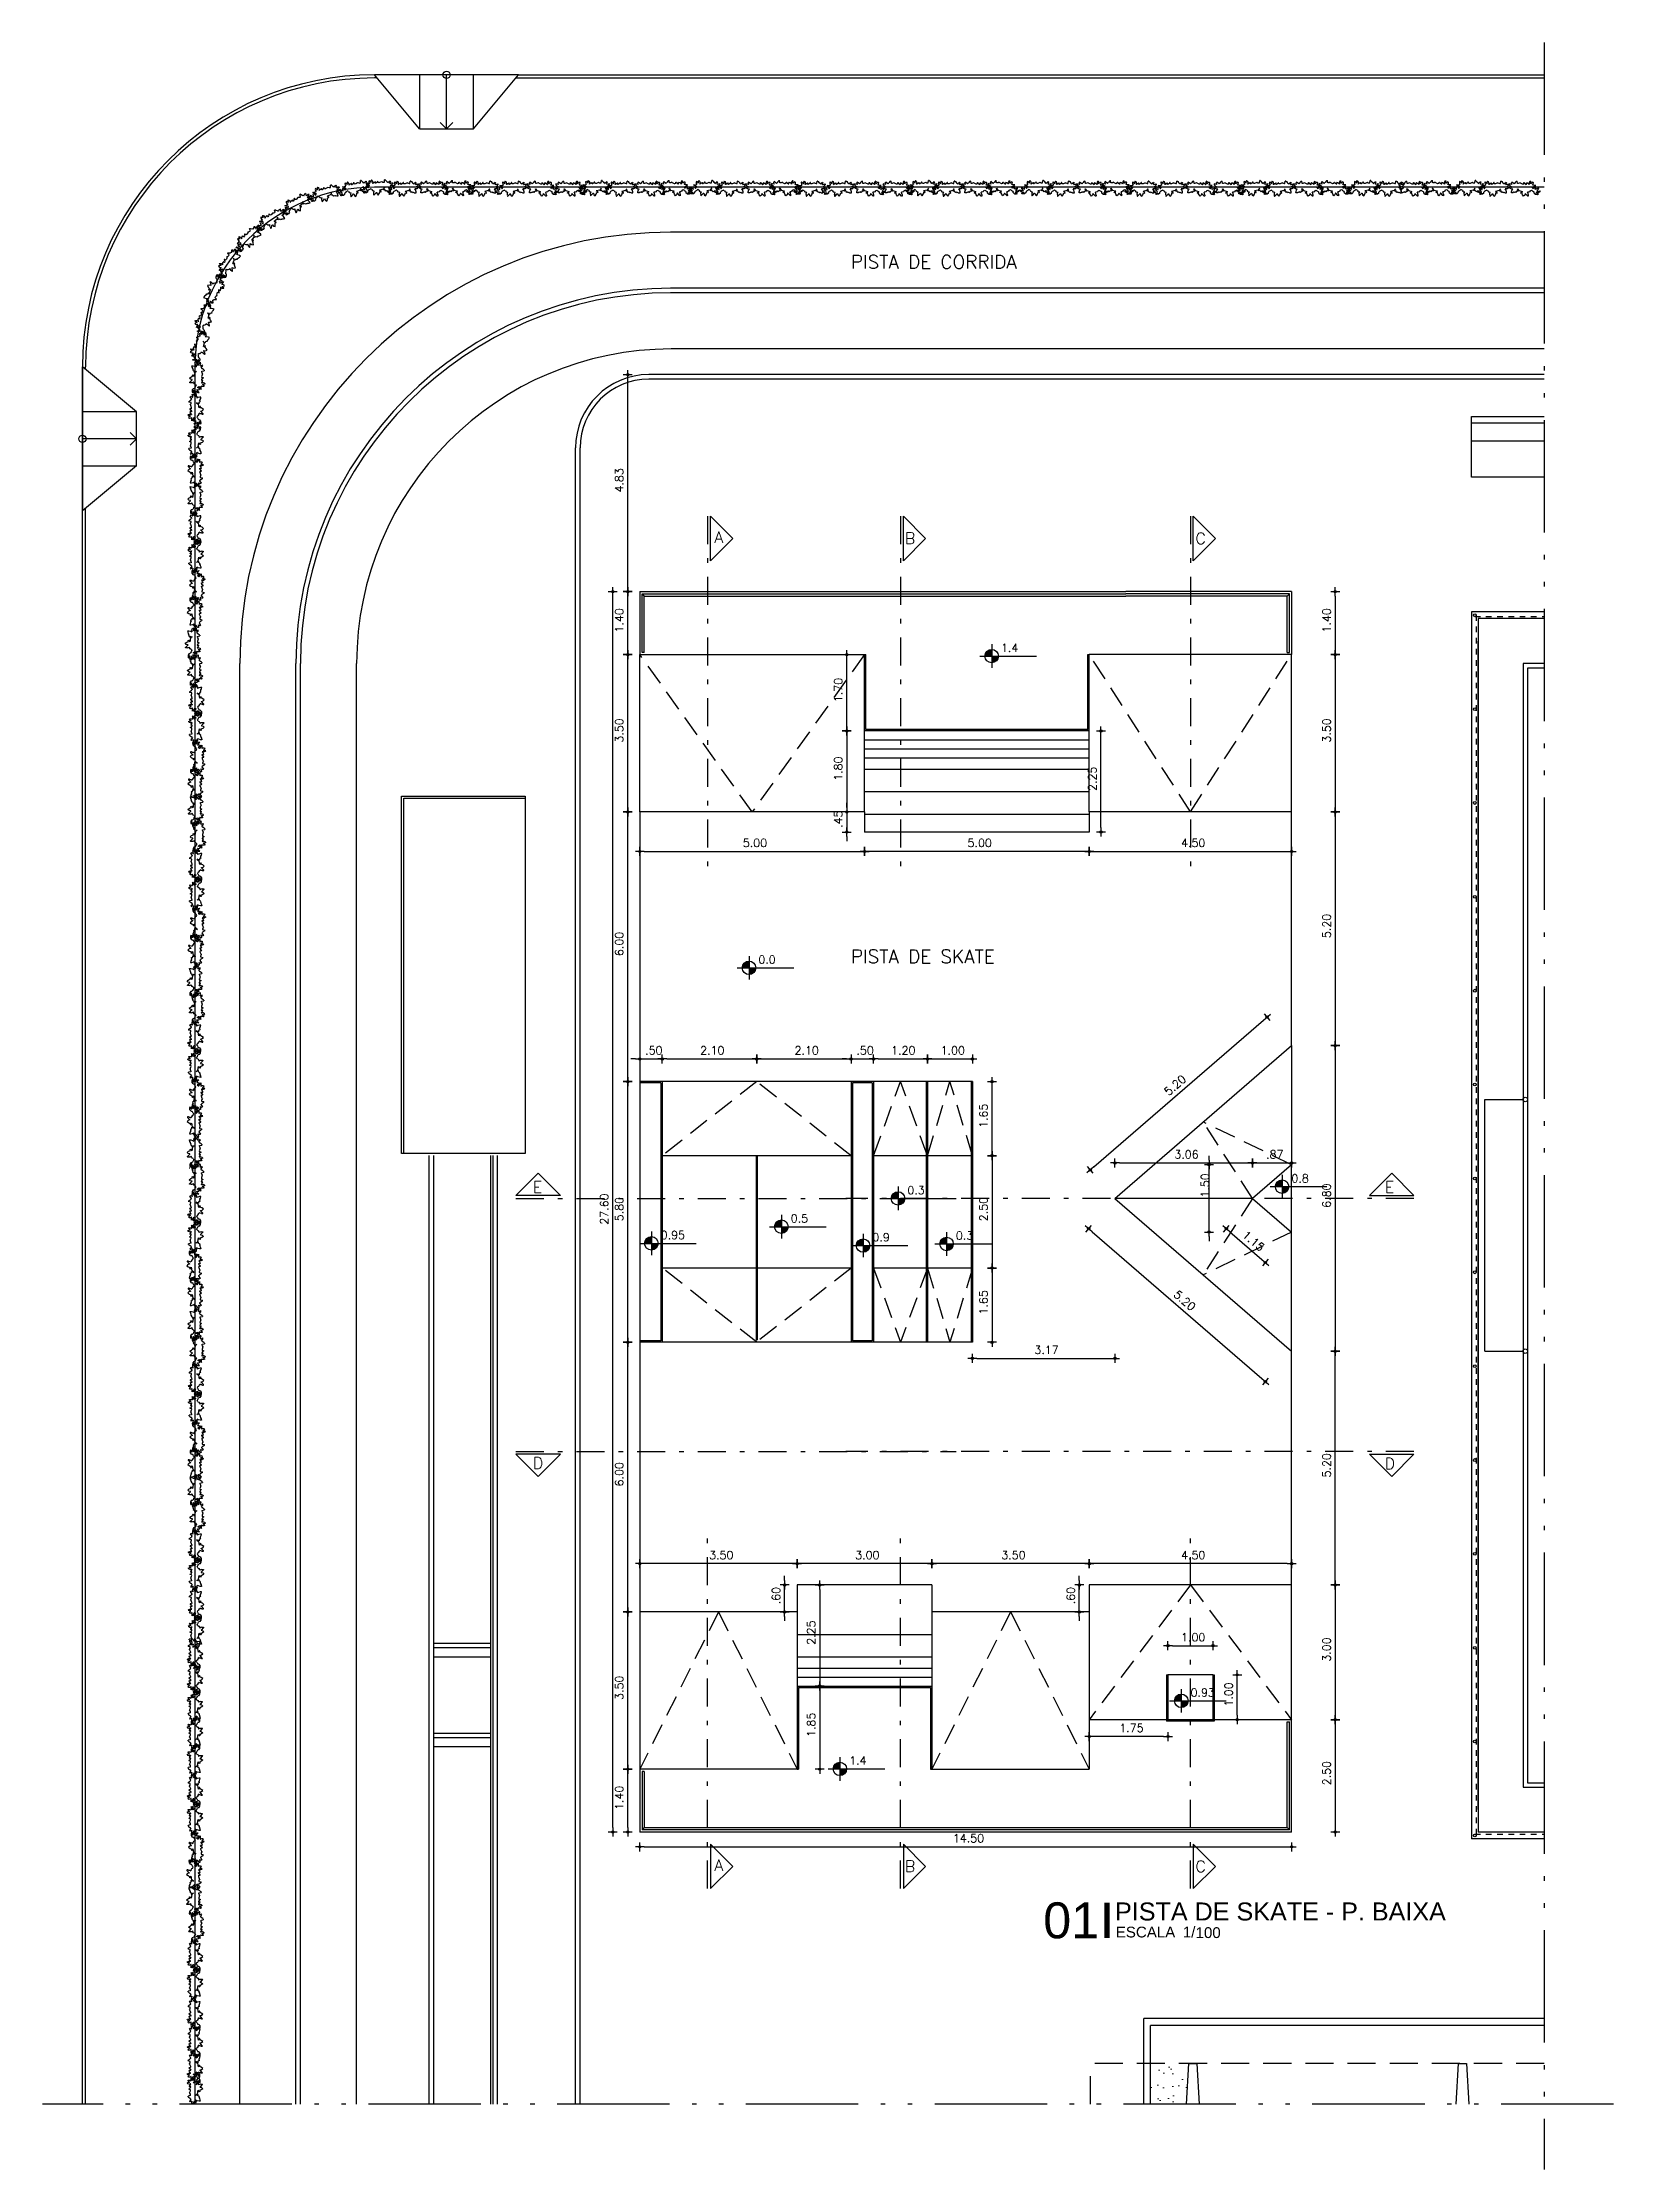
# Model space of a CAD drawing. Header units: millimetres. Extents: x 482 to 600, y -218 to -108.
# Drawn here: x 481.64 to 516.58, y -218.04 to -170.72 of the extents above; entities that cross this region are included whole.
import ezdxf
from ezdxf.enums import TextEntityAlignment as Align

# ---------------------------------------------------------------- set-up
doc = ezdxf.new("R2010")
doc.units = ezdxf.units.MM
doc.header["$LTSCALE"] = 2.5
for name, pattern in [('ARQ-MEPJ_BAS-PJ1-GERAL-R06$0$TT4', [0.1, 0.05, -0.05]), ('DASHDOT2', [0.5, 0.25, -0.125, 0, -0.125]), ('HIDDEN', [0.375, 0.25, -0.125]), ('HIDDENX2', [0.75, 0.5, -0.25]), ('TPP2', [1.6, 1, -0.2, 0, -0.2, 0, -0.2])]:
    doc.linetypes.add(name, pattern=pattern)
for name, color, linetype in [('AN_INDICAÇAO', 2, 'Continuous'), ('ARQ-CTA', 1, 'Continuous'), ('ARQ-MEPJ_BAS-PJ1-GERAL-R06$0$ARQ-ALA', 9, 'Continuous'), ('ARQ-MEPJ_BAS-PJ1-GERAL-R06$0$ARQ-ALV-VIS', 153, 'Continuous'), ('ARQ-MEPJ_BAS-PJ1-GERAL-R06$0$ARQ-COP', 9, 'Continuous'), ('ARQ-MEPJ_BAS-PJ1-GERAL-R06$0$ARQ-FUT-SOC', 8, 'Continuous'), ('ARQ-MEPJ_BAS-PJ1-GERAL-R06$0$ARQ-LIM', 2, 'Continuous'), ('ARQ-MEPJ_BAS-PJ1-GERAL-R06$0$ARQ-VEG', 104, 'Continuous'), ('ARQ-MEPJ_BAS-PJ1-GERAL-R06$0$ARQ-VIA', 9, 'Continuous'), ('ARQ-MEPJ_BAS-PJ1-GERAL-R07$0$ARQ-SALTO', 9, 'Continuous'), ('ARQ-TXT', 2, 'Continuous'), ('ARQ-TXT_100', 2, 'Continuous'), ('COTAS', 1, 'Continuous'), ('INDCORTE', 4, 'Continuous'), ('INDICAÇÃO', 1, 'Continuous'), ('MEIO-FIO', 9, 'Continuous'), ('NP', 9, 'Continuous'), ('PAREDE', 4, 'Continuous'), ('PROJ COBERTA', 8, 'HIDDENX2'), ('TEXTO', 2, 'Continuous'), ('VISTA', 1, 'Continuous')]:
    doc.layers.add(name, color=color, linetype=linetype)
doc.layers.add('Jardim', color=80, linetype='Continuous', lineweight=18)
doc.styles.add('50-250', font='SIMPLEX.shx', dxfattribs={"height": 0.3})
doc.styles.add('ARIAL', font='arial.ttf')
doc.styles.add('ARIAL 02', font='sanss___.ttf', dxfattribs={"height": 2})
doc.styles.add('COTA100', font='ROMANS.SHX')
doc.styles.add('ROMANS', font='romans', dxfattribs={"oblique": 15})
doc.dimstyles.new('COTA100$0', dxfattribs={"dimtxt": 0.18, "dimasz": 0.1, "dimexe": 0.05, "dimexo": 0.95, "dimgap": 0.1, "dimtad": 1, "dimzin": 4, "dimdsep": 46, "dimtxsty": 'COTA100', "dimblk": 'USERTICK', "dimblk1": 'USERTICK', "dimblk2": 'USERTICK', "dimsah": 1, "dimcen": -0.1, "dimdle": 0.05, "dimse1": 1, "dimse2": 1, "dimclrt": 2, "dimadec": 0, "dimazin": 0, "dimtfac": 1, "dimtdec": 4, "dimtix": 1, "dimtmove": 2, "dimatfit": 3, "dimldrblk": 'USERTICK', "dimfxl": 1, "dimtvp": 0.625, "dimtolj": 1, "dimtzin": 4, "dimarcsym": 0})

msp = doc.modelspace()

# ---------------------------------------------------------------- texts
at = {"color": 3, "style": 'ROMANS', "text_generation_flag": 4, "flags": 4}
for p, height in [((496.778, -181.85), 0.255), ((484.998, -195.771), 0.128), ((496.778, -211.398), 0.255)]:
    msp.add_attdef('A', p, '', height=height, rotation=180, dxfattribs=at)
for tag, p in [('B', (500.821, -181.617)), ('C', (507.286, -181.623)), ('E', (492.546, -196.054)), ('E', (511.497, -196.054)), ('D', (492.546, -202.196)), ('D', (511.497, -202.207)), ('B', (500.821, -211.164)), ('C', (507.286, -211.171))]:
    msp.add_attdef(tag, p, '', height=0.255, dxfattribs=at)
at = {"layer": 'ARQ-TXT', "char_height": 0.3, "width": 28.70615, "attachment_point": 1, "style": '50-250'}
for s, insert in [('PISTA DE CORRIDA', (499.619, -175.447)), ('PISTA DE SKATE', (499.619, -190.901))]:
    msp.add_mtext(s, dxfattribs=dict(at, insert=insert))
at = {"layer": 'ARQ-TXT_100', "style": '50-250'}
for s, p in [('1.4', (502.959, -184.274)), ('0.0', (497.561, -191.211)), ('0.8', (509.42, -196.079)), ('0.3', (500.876, -196.342)), ('0.5', (498.281, -196.97)), ('0.95', (495.389, -197.34)), ('0.9', (500.098, -197.39)), ('0.3', (501.956, -197.353)), ('0.93', (507.177, -207.519)), ('1.4', (499.582, -209.034))]:
    msp.add_text(s, height=0.18, dxfattribs=at).set_placement(p)

# ---------------------------------------------------------------- blocks, each defined once
blk = doc.blocks.new('A$C2B6315B6')
at = {"layer": 'INDICAÇÃO', "color": 1, "linetype": 'HIDDEN', "ltscale": 0.75}
for p, q in [((4.9, 12.25), (1.4, 14.5)), ((12.75, 14.5), (11.8, 12.535)), ((14.25, 14.5), (15.2, 12.535)), ((22.1, 12.25), (25.1, 14.5)), ((13.5, 13.63), (11.8, 12.535)), ((13.5, 13.63), (15.2, 12.535)), ((4.9, 12.25), (1.4, 10)), ((22.1, 12.25), (25.1, 10)), ((22.7, 8.25), (26.2, 10)), ((22.7, 8.25), (26.2, 6.5)), ((12.55, 7.4), (10.9, 6.9)), ((15.05, 7.4), (16.7, 6.9)), ((12.55, 6.4), (10.9, 6.9)), ((15.05, 6.4), (16.7, 6.9)), ((12.55, 6.4), (10.9, 5.8)), ((15.05, 6.4), (16.7, 5.8)), ((12.55, 5.2), (10.9, 5.8)), ((15.05, 5.2), (16.7, 5.8)), ((1.4, 5), (4.9, 2.5)), ((12.55, 4.7), (10.9, 2.6)), ((15.05, 4.7), (16.7, 2.6)), ((22.7, 1.75), (26.2, 3.5)), ((4.9, 2.5), (1.4, 0)), ((10.9, 2.6), (12.55, 0.5)), ((16.7, 2.6), (15.05, 0.5)), ((22.7, 1.75), (26.2, 0))]:
    blk.add_line(p, q, dxfattribs=at)
at = {"layer": 'INDICAÇÃO', "color": 1, "ltscale": 5}
for p, q in [((10.1, 14.5), (12.75, 14.5)), ((16.9, 14.5), (14.25, 14.5)), ((13.5, 13.63), (13.5, 10.57)), ((24.1, 12.75), (25.1, 12.75)), ((24.1, 12.75), (24.1, 11.75)), ((24.1, 11.75), (25.1, 11.75)), ((3.95, 5), (3.95, 10)), ((4.45, 5), (4.45, 10)), ((4.95, 5), (4.95, 10)), ((22.7, 10), (25.1, 10)), ((12.55, 7.4), (15.05, 7.4)), ((12.55, 7.4), (12.55, 6.4)), ((15.05, 7.4), (15.05, 6.4)), ((10.9, 6.4), (12.55, 6.4)), ((15.05, 6.4), (16.7, 6.4)), ((23.2, 6.5), (23.95, 6.5)), ((23.2, 3.5), (23.2, 6.5)), ((23.7, 3.5), (23.7, 6.5)), ((23.2, 3.5), (23.95, 3.5))]:
    blk.add_line(p, q, dxfattribs=at)
at = {"layer": 'VISTA', "color": 7, "ltscale": 5}
for p, q in [((0, 14.5), (0, 10.81)), ((0, 14.5), (1.4, 14.5)), ((1.4, 14.5), (1.4, 10)), ((14.25, 14.5), (12.75, 14.5)), ((12.75, 14.5), (13.5, 13.63)), ((13.5, 13.63), (14.25, 14.5)), ((27.6, 14.5), (25.1, 14.5)), ((25.1, 14.5), (25.1, 10)), ((27.6, 14.5), (27.6, 0)), ((0, 3.4), (0, 10.81)), ((3.1, 10), (1.4, 10)), ((3.1, 10), (3.1, 5)), ((25.1, 10), (26.2, 10)), ((26.2, 6.5), (26.2, 10)), ((24.35, 6.5), (26.2, 6.5)), ((24.35, 3.5), (24.35, 6.5)), ((1.4, 0), (1.4, 5)), ((3.1, 5), (1.4, 5)), ((10.9, 5.2), (10.9, 4.7)), ((10.9, 5.2), (16.7, 5.2)), ((16.7, 5.2), (16.7, 4.7)), ((10.9, 4.7), (16.7, 4.7)), ((0, 0), (0, 3.4)), ((24.35, 3.5), (26.2, 3.5)), ((26.2, 3.5), (26.2, 0)), ((10.9, 0.5), (16.7, 0.5)), ((10.9, 0.5), (10.9, 0)), ((16.7, 0.5), (16.7, 0)), ((0, 0), (1.4, 0)), ((26.2, 0), (27.6, 0)), ((10.9, 0), (16.7, 0))]:
    blk.add_line(p, q, dxfattribs=at)
at = {"layer": 'VISTA', "color": 2, "ltscale": 5}
for p, q in [((1.35, 14.45), (0.05, 14.45)), ((0.05, 14.45), (0.05, 10.81)), ((0.1, 14.4), (0.05, 14.45)), ((1.35, 14.4), (0.1, 14.4)), ((0.1, 14.4), (0.1, 10.81)), ((1.35, 14.4), (1.35, 14.45)), ((4.9, 14.5), (1.4, 14.5)), ((25.1, 14.5), (22.1, 14.5)), ((27.55, 14.45), (25.15, 14.45)), ((25.15, 14.4), (25.15, 14.45)), ((27.5, 14.4), (25.15, 14.4)), ((27.5, 14.4), (27.55, 14.45)), ((27.5, 0.1), (27.5, 14.4)), ((27.55, 14.45), (27.55, 0.05)), ((0.05, 3.4), (0.05, 10.81)), ((0.1, 3.4), (0.1, 10.81)), ((4.9, 10), (3.1, 10)), ((3.3, 5), (3.3, 10)), ((3.5, 5), (3.5, 10)), ((3.7, 5), (3.7, 10)), ((12.55, 6.4), (15.05, 6.4)), ((12.55, 6.4), (12.55, 5.2)), ((15.05, 6.4), (15.05, 5.2)), ((23.95, 6.5), (24.35, 6.5)), ((23.95, 3.5), (23.95, 6.5)), ((24.15, 3.5), (24.15, 6.5)), ((4.9, 5), (3.1, 5)), ((12.55, 4.7), (12.55, 0.5)), ((15.05, 4.7), (15.05, 0.5)), ((0.05, 0.05), (0.05, 3.4)), ((0.1, 0.1), (0.1, 3.4)), ((23.95, 3.5), (24.35, 3.5)), ((12.55, 2.613), (16.65, 2.613)), ((12.55, 2.587), (16.65, 2.587)), ((16.65, 2.587), (16.65, 2.613)), ((0.05, 0.05), (0.1, 0.1)), ((1.35, 0.05), (0.05, 0.05)), ((1.35, 0.1), (0.1, 0.1)), ((1.35, 0.1), (1.35, 0.05)), ((22.7, 0), (26.2, 0)), ((26.25, 0.1), (26.25, 0.05)), ((26.25, 0.1), (27.5, 0.1)), ((26.25, 0.05), (27.55, 0.05)), ((27.5, 0.1), (27.55, 0.05)), ((4.9, 0), (1.4, 0))]:
    blk.add_line(p, q, dxfattribs=at)
at = {"layer": 'VISTA', "color": 8, "ltscale": 5}
for p, q in [((10.1, 14.5), (4.9, 14.5)), ((4.9, 14.5), (4.9, 10)), ((13.5, 10.57), (10.1, 14.5)), ((13.5, 10.57), (16.9, 14.5)), ((22.1, 14.5), (16.9, 14.5)), ((22.1, 14.5), (22.1, 10)), ((24.1, 12.78), (25.13, 12.78)), ((24.1, 12.75), (24.1, 12.78)), ((25.13, 12.78), (25.13, 11.72)), ((24.1, 11.72), (24.1, 11.75)), ((24.1, 11.72), (25.13, 11.72)), ((1.4, 9.97), (1.4, 10)), ((3.07, 9.97), (1.4, 9.97)), ((3.07, 9.97), (3.07, 5.03)), ((4.9, 10), (5.35, 10)), ((5.35, 10), (5.35, 5)), ((22.1, 10), (22.7, 10)), ((22.7, 10), (22.7, 6.5)), ((10.9, 7.4), (10.9, 6.4)), ((10.9, 7.4), (12.55, 7.4)), ((10.9, 7.37), (12.55, 7.37)), ((12.55, 7.37), (15.05, 7.37)), ((15.05, 7.4), (16.7, 7.4)), ((15.05, 7.37), (16.7, 7.37)), ((16.7, 7.4), (16.7, 6.4)), ((10.9, 6.4), (10.9, 5.2)), ((10.9, 6.37), (12.55, 6.37)), ((12.55, 6.37), (15.05, 6.37)), ((15.05, 6.37), (16.7, 6.37)), ((16.7, 6.4), (16.7, 5.2)), ((22.1, 6.5), (22.1, 3.5)), ((22.1, 6.5), (23.2, 6.5)), ((24.38, 6.47), (26.2, 6.47)), ((24.38, 3.53), (24.38, 6.47)), ((26.2, 6.47), (26.2, 6.5)), ((3.07, 5.03), (1.4, 5.03)), ((1.4, 5), (1.4, 5.03)), ((4.9, 5), (4.9, 0)), ((4.9, 5), (5.35, 5)), ((10.93, 5.17), (10.93, 4.73)), ((10.93, 5.17), (16.67, 5.17)), ((16.67, 5.17), (16.67, 4.73)), ((10.9, 4.7), (10.9, 0.5)), ((10.93, 4.73), (16.67, 4.73)), ((16.7, 4.7), (16.7, 0.5)), ((22.1, 3.5), (23.2, 3.5)), ((22.7, 3.5), (22.7, 0)), ((24.38, 3.53), (26.2, 3.53)), ((26.2, 3.5), (26.2, 3.53)), ((10.9, 0.5), (10.9, 0.5)), ((16.7, 0.5), (16.7, 0.5)), ((4.9, 0), (10.9, 0)), ((10.93, 0.47), (16.67, 0.47)), ((10.93, 0.47), (10.93, 0)), ((16.67, 0.47), (16.67, 0)), ((16.7, 0), (22.7, 0))]:
    blk.add_line(p, q, dxfattribs=at)
blk = doc.blocks.new('USERTICK')
at = {"color": 0}
for p, q in [((-1, 0), (1, 0)), ((0, 1), (0, -1))]:
    blk.add_line(p, q, dxfattribs=at)
blk.add_circle((0, 0), 0.25, dxfattribs=at)
blk = doc.blocks.new('*D16')
at = {"layer": 'COTAS', "color": 0, "lineweight": -2}
blk.add_line((510.394, -183.035), (510.394, -184.235), dxfattribs=at)
at = {"layer": 'DEFPOINTS', "color": 0}
for p in [(510.036, -182.935), (510.036, -184.335), (510.394, -184.335)]:
    blk.add_point(p, dxfattribs=at)
at = {"layer": 'COTAS', "color": 0, "lineweight": -2, "xscale": 0.1, "yscale": 0.1, "zscale": 0.1}
for p, rotation in [((510.394, -182.935), 90), ((510.394, -184.335), 270)]:
    blk.add_blockref('USERTICK', p, dxfattribs=dict(at, rotation=rotation))
at = {"layer": 'COTAS', "color": 2, "insert": (510.204, -183.635), "char_height": 0.18, "attachment_point": 5, "rotation": 90, "style": 'COTA100'}
blk.add_mtext('\\A1; 1.40', dxfattribs=at)
blk = doc.blocks.new('*D17')
at = {"layer": 'COTAS', "color": 0, "lineweight": -2}
blk.add_line((510.394, -184.435), (510.394, -187.735), dxfattribs=at)
at = {"layer": 'DEFPOINTS', "color": 0}
for p in [(510.036, -184.335), (510.036, -187.835), (510.394, -187.835)]:
    blk.add_point(p, dxfattribs=at)
at = {"layer": 'COTAS', "color": 0, "lineweight": -2, "xscale": 0.1, "yscale": 0.1, "zscale": 0.1}
for p, rotation in [((510.394, -184.335), 90), ((510.394, -187.835), 270)]:
    blk.add_blockref('USERTICK', p, dxfattribs=dict(at, rotation=rotation))
at = {"layer": 'COTAS', "color": 2, "insert": (510.204, -186.085), "char_height": 0.18, "attachment_point": 5, "rotation": 90, "style": 'COTA100'}
blk.add_mtext('\\A1; 3.50', dxfattribs=at)
blk = doc.blocks.new('*D18')
at = {"layer": 'COTAS', "color": 0, "lineweight": -2}
blk.add_line((510.394, -187.935), (510.394, -192.935), dxfattribs=at)
at = {"layer": 'DEFPOINTS', "color": 0}
for p in [(510.036, -187.835), (510.036, -193.035), (510.394, -193.035)]:
    blk.add_point(p, dxfattribs=at)
at = {"layer": 'COTAS', "color": 0, "lineweight": -2, "xscale": 0.1, "yscale": 0.1, "zscale": 0.1}
for p, rotation in [((510.394, -187.835), 90), ((510.394, -193.035), 270)]:
    blk.add_blockref('USERTICK', p, dxfattribs=dict(at, rotation=rotation))
at = {"layer": 'COTAS', "color": 2, "insert": (510.204, -190.435), "char_height": 0.18, "attachment_point": 5, "rotation": 90, "style": 'COTA100'}
blk.add_mtext('\\A1; 5.20', dxfattribs=at)
blk = doc.blocks.new('*D19')
at = {"layer": 'COTAS', "color": 0, "lineweight": -2}
blk.add_line((510.394, -193.135), (510.394, -199.735), dxfattribs=at)
at = {"layer": 'DEFPOINTS', "color": 0}
for p in [(510.036, -193.035), (510.036, -199.835), (510.394, -199.835)]:
    blk.add_point(p, dxfattribs=at)
at = {"layer": 'COTAS', "color": 0, "lineweight": -2, "xscale": 0.1, "yscale": 0.1, "zscale": 0.1}
for p, rotation in [((510.394, -193.035), 90), ((510.394, -199.835), 270)]:
    blk.add_blockref('USERTICK', p, dxfattribs=dict(at, rotation=rotation))
at = {"layer": 'COTAS', "color": 2, "insert": (510.204, -196.435), "char_height": 0.18, "attachment_point": 5, "rotation": 90, "style": 'COTA100'}
blk.add_mtext('\\A1; 6.80', dxfattribs=at)
blk = doc.blocks.new('*D20')
at = {"layer": 'COTAS', "color": 0, "lineweight": -2}
blk.add_line((510.394, -205.135), (510.394, -207.935), dxfattribs=at)
at = {"layer": 'DEFPOINTS', "color": 0}
for p in [(510.036, -205.035), (510.036, -208.035), (510.394, -208.035)]:
    blk.add_point(p, dxfattribs=at)
at = {"layer": 'COTAS', "color": 0, "lineweight": -2, "xscale": 0.1, "yscale": 0.1, "zscale": 0.1}
for p, rotation in [((510.394, -205.035), 90), ((510.394, -208.035), 270)]:
    blk.add_blockref('USERTICK', p, dxfattribs=dict(at, rotation=rotation))
at = {"layer": 'COTAS', "color": 2, "insert": (510.204, -206.535), "char_height": 0.18, "attachment_point": 5, "rotation": 90, "style": 'COTA100'}
blk.add_mtext('\\A1; 3.00', dxfattribs=at)
blk = doc.blocks.new('*D21')
at = {"layer": 'COTAS', "color": 0, "lineweight": -2}
blk.add_line((510.394, -208.135), (510.394, -210.435), dxfattribs=at)
at = {"layer": 'DEFPOINTS', "color": 0}
for p in [(510.036, -208.035), (510.036, -210.535), (510.394, -210.535)]:
    blk.add_point(p, dxfattribs=at)
at = {"layer": 'COTAS', "color": 0, "lineweight": -2, "xscale": 0.1, "yscale": 0.1, "zscale": 0.1}
for p, rotation in [((510.394, -208.035), 90), ((510.394, -210.535), 270)]:
    blk.add_blockref('USERTICK', p, dxfattribs=dict(at, rotation=rotation))
at = {"layer": 'COTAS', "color": 2, "insert": (510.204, -209.285), "char_height": 0.18, "attachment_point": 5, "rotation": 90, "style": 'COTA100'}
blk.add_mtext('\\A1; 2.50', dxfattribs=at)
blk = doc.blocks.new('*D22')
at = {"layer": 'COTAS', "color": 0, "lineweight": -2}
blk.add_line((508.214, -207.935), (508.214, -207.135), dxfattribs=at)
at = {"layer": 'DEFPOINTS', "color": 0}
for p in [(507.704, -207.035), (508.214, -207.035), (507.704, -208.035)]:
    blk.add_point(p, dxfattribs=at)
at = {"layer": 'COTAS', "color": 0, "lineweight": -2, "xscale": 0.1, "yscale": 0.1, "zscale": 0.1}
for p, rotation in [((508.214, -207.035), 90), ((508.214, -208.035), 270)]:
    blk.add_blockref('USERTICK', p, dxfattribs=dict(at, rotation=rotation))
at = {"layer": 'COTAS', "color": 2, "insert": (508.024, -207.535), "char_height": 0.18, "attachment_point": 5, "rotation": 90, "style": 'COTA100'}
blk.add_mtext('\\A1; 1.00', dxfattribs=at)
blk = doc.blocks.new('*D23')
at = {"layer": 'COTAS', "color": 0, "lineweight": -2}
blk.add_line((506.774, -206.388), (507.574, -206.388), dxfattribs=at)
at = {"layer": 'DEFPOINTS', "color": 0}
for p in [(507.674, -206.388), (506.674, -207.035), (507.674, -207.035)]:
    blk.add_point(p, dxfattribs=at)
at = {"layer": 'COTAS', "color": 0, "lineweight": -2, "xscale": 0.1, "yscale": 0.1, "zscale": 0.1, "rotation": 180}
blk.add_blockref('USERTICK', (506.674, -206.388), dxfattribs=at)
at = {"layer": 'COTAS', "color": 0, "lineweight": -2, "xscale": 0.1, "yscale": 0.1, "zscale": 0.1}
blk.add_blockref('USERTICK', (507.674, -206.388), dxfattribs=at)
at = {"layer": 'COTAS', "color": 2, "insert": (507.174, -206.198), "char_height": 0.18, "attachment_point": 5, "style": 'COTA100'}
blk.add_mtext('\\A1; 1.00', dxfattribs=at)
blk = doc.blocks.new('*D24')
at = {"layer": 'COTAS', "color": 0, "lineweight": -2}
blk.add_line((506.574, -208.408), (505.024, -208.408), dxfattribs=at)
at = {"layer": 'DEFPOINTS', "color": 0}
for p in [(504.924, -208.035), (506.674, -208.035), (504.924, -208.408)]:
    blk.add_point(p, dxfattribs=at)
at = {"layer": 'COTAS', "color": 0, "lineweight": -2, "xscale": 0.1, "yscale": 0.1, "zscale": 0.1, "rotation": 180}
blk.add_blockref('USERTICK', (504.924, -208.408), dxfattribs=at)
at = {"layer": 'COTAS', "color": 0, "lineweight": -2, "xscale": 0.1, "yscale": 0.1, "zscale": 0.1}
blk.add_blockref('USERTICK', (506.674, -208.408), dxfattribs=at)
at = {"layer": 'COTAS', "color": 2, "insert": (505.799, -208.218), "char_height": 0.18, "attachment_point": 5, "style": 'COTA100'}
blk.add_mtext('\\A1; 1.75', dxfattribs=at)
blk = doc.blocks.new('*D25')
at = {"layer": 'COTAS', "color": 0, "lineweight": -2}
blk.add_line((498.926, -205.135), (498.926, -207.185), dxfattribs=at)
at = {"layer": 'DEFPOINTS', "color": 0}
for p in [(498.625, -205.035), (498.625, -207.285), (498.926, -207.285)]:
    blk.add_point(p, dxfattribs=at)
at = {"layer": 'COTAS', "color": 0, "lineweight": -2, "xscale": 0.1, "yscale": 0.1, "zscale": 0.1}
for p, rotation in [((498.926, -205.035), 90), ((498.926, -207.285), 270)]:
    blk.add_blockref('USERTICK', p, dxfattribs=dict(at, rotation=rotation))
at = {"layer": 'COTAS', "color": 2, "insert": (498.736, -206.16), "char_height": 0.18, "attachment_point": 5, "rotation": 90, "style": 'COTA100'}
blk.add_mtext('\\A1; 2.25', dxfattribs=at)
blk = doc.blocks.new('*D26')
at = {"layer": 'COTAS', "color": 0, "lineweight": -2}
blk.add_line((498.926, -207.385), (498.926, -209.035), dxfattribs=at)
at = {"layer": 'DEFPOINTS', "color": 0}
for p in [(499.113, -207.285), (498.926, -209.135), (499.113, -209.135)]:
    blk.add_point(p, dxfattribs=at)
at = {"layer": 'COTAS', "color": 0, "lineweight": -2, "xscale": 0.1, "yscale": 0.1, "zscale": 0.1}
for p, rotation in [((498.926, -207.285), 90), ((498.926, -209.135), 270)]:
    blk.add_blockref('USERTICK', p, dxfattribs=dict(at, rotation=rotation))
at = {"layer": 'COTAS', "color": 2, "insert": (498.736, -208.21), "char_height": 0.18, "attachment_point": 5, "rotation": 90, "style": 'COTA100'}
blk.add_mtext('\\A1; 1.85', dxfattribs=at)
blk = doc.blocks.new('*D27')
at = {"layer": 'COTAS', "color": 0, "lineweight": -2}
blk.add_line((494.657, -199.535), (494.657, -193.935), dxfattribs=at)
at = {"layer": 'DEFPOINTS', "color": 0}
for p in [(494.657, -193.835), (495.625, -193.835), (495.625, -199.635)]:
    blk.add_point(p, dxfattribs=at)
at = {"layer": 'COTAS', "color": 0, "lineweight": -2, "xscale": 0.1, "yscale": 0.1, "zscale": 0.1}
for p, rotation in [((494.657, -193.835), 90), ((494.657, -199.635), 270)]:
    blk.add_blockref('USERTICK', p, dxfattribs=dict(at, rotation=rotation))
at = {"layer": 'COTAS', "color": 2, "insert": (494.467, -196.735), "char_height": 0.18, "attachment_point": 5, "rotation": 90, "style": 'COTA100'}
blk.add_mtext('\\A1; 5.80', dxfattribs=at)
blk = doc.blocks.new('*D28')
at = {"layer": 'COTAS', "color": 0, "lineweight": -2}
blk.add_line((494.657, -193.735), (494.657, -187.935), dxfattribs=at)
at = {"layer": 'DEFPOINTS', "color": 0}
for p in [(494.657, -187.835), (495.625, -187.835), (495.625, -193.835)]:
    blk.add_point(p, dxfattribs=at)
at = {"layer": 'COTAS', "color": 0, "lineweight": -2, "xscale": 0.1, "yscale": 0.1, "zscale": 0.1}
for p, rotation in [((494.657, -187.835), 90), ((494.657, -193.835), 270)]:
    blk.add_blockref('USERTICK', p, dxfattribs=dict(at, rotation=rotation))
at = {"layer": 'COTAS', "color": 2, "insert": (494.467, -190.835), "char_height": 0.18, "attachment_point": 5, "rotation": 90, "style": 'COTA100'}
blk.add_mtext('\\A1; 6.00', dxfattribs=at)
blk = doc.blocks.new('*D29')
at = {"layer": 'COTAS', "color": 0, "lineweight": -2}
blk.add_line((494.657, -187.735), (494.657, -184.435), dxfattribs=at)
at = {"layer": 'DEFPOINTS', "color": 0}
for p in [(494.657, -184.335), (495.625, -184.335), (495.625, -187.835)]:
    blk.add_point(p, dxfattribs=at)
at = {"layer": 'COTAS', "color": 0, "lineweight": -2, "xscale": 0.1, "yscale": 0.1, "zscale": 0.1}
for p, rotation in [((494.657, -184.335), 90), ((494.657, -187.835), 270)]:
    blk.add_blockref('USERTICK', p, dxfattribs=dict(at, rotation=rotation))
at = {"layer": 'COTAS', "color": 2, "insert": (494.467, -186.085), "char_height": 0.18, "attachment_point": 5, "rotation": 90, "style": 'COTA100'}
blk.add_mtext('\\A1; 3.50', dxfattribs=at)
blk = doc.blocks.new('*D30')
at = {"layer": 'COTAS', "color": 0, "lineweight": -2}
blk.add_line((494.657, -184.235), (494.657, -183.035), dxfattribs=at)
at = {"layer": 'DEFPOINTS', "color": 0}
for p in [(494.657, -182.935), (495.625, -182.935), (495.625, -184.335)]:
    blk.add_point(p, dxfattribs=at)
at = {"layer": 'COTAS', "color": 0, "lineweight": -2, "xscale": 0.1, "yscale": 0.1, "zscale": 0.1}
for p, rotation in [((494.657, -182.935), 90), ((494.657, -184.335), 270)]:
    blk.add_blockref('USERTICK', p, dxfattribs=dict(at, rotation=rotation))
at = {"layer": 'COTAS', "color": 2, "insert": (494.467, -183.635), "char_height": 0.18, "attachment_point": 5, "rotation": 90, "style": 'COTA100'}
blk.add_mtext('\\A1; 1.40', dxfattribs=at)
blk = doc.blocks.new('*D31')
at = {"layer": 'COTAS', "color": 0, "lineweight": -2}
blk.add_line((499.529, -185.935), (499.529, -184.435), dxfattribs=at)
at = {"layer": 'DEFPOINTS', "color": 0}
for p in [(499.039, -184.335), (499.529, -184.335), (499.039, -186.035)]:
    blk.add_point(p, dxfattribs=at)
at = {"layer": 'COTAS', "color": 0, "lineweight": -2, "xscale": 0.1, "yscale": 0.1, "zscale": 0.1}
for p, rotation in [((499.529, -184.335), 90), ((499.529, -186.035), 270)]:
    blk.add_blockref('USERTICK', p, dxfattribs=dict(at, rotation=rotation))
at = {"layer": 'COTAS', "color": 2, "insert": (499.339, -185.185), "char_height": 0.18, "attachment_point": 5, "rotation": 90, "style": 'COTA100'}
blk.add_mtext('\\A1; 1.70', dxfattribs=at)
blk = doc.blocks.new('*D32')
at = {"layer": 'COTAS', "color": 0, "lineweight": -2}
blk.add_line((499.529, -186.135), (499.529, -187.735), dxfattribs=at)
at = {"layer": 'DEFPOINTS', "color": 0}
for p in [(499.924, -186.035), (499.529, -187.835), (499.924, -187.835)]:
    blk.add_point(p, dxfattribs=at)
at = {"layer": 'COTAS', "color": 0, "lineweight": -2, "xscale": 0.1, "yscale": 0.1, "zscale": 0.1}
for p, rotation in [((499.529, -186.035), 90), ((499.529, -187.835), 270)]:
    blk.add_blockref('USERTICK', p, dxfattribs=dict(at, rotation=rotation))
at = {"layer": 'COTAS', "color": 2, "insert": (499.339, -186.935), "char_height": 0.18, "attachment_point": 5, "rotation": 90, "style": 'COTA100'}
blk.add_mtext('\\A1; 1.80', dxfattribs=at)
blk = doc.blocks.new('*D33')
at = {"layer": 'COTAS', "color": 0, "lineweight": -2}
for p, q in [((499.529, -187.735), (499.529, -187.635)), ((499.529, -187.835), (499.529, -188.285)), ((499.529, -188.385), (499.529, -188.485))]:
    blk.add_line(p, q, dxfattribs=at)
at = {"layer": 'DEFPOINTS', "color": 0}
for p in [(499.924, -187.835), (499.529, -188.285), (499.924, -188.285)]:
    blk.add_point(p, dxfattribs=at)
at = {"layer": 'COTAS', "color": 0, "lineweight": -2, "xscale": 0.1, "yscale": 0.1, "zscale": 0.1}
for p, rotation in [((499.529, -187.835), 270), ((499.529, -188.285), 90)]:
    blk.add_blockref('USERTICK', p, dxfattribs=dict(at, rotation=rotation))
at = {"layer": 'COTAS', "color": 2, "insert": (499.339, -188.06), "char_height": 0.18, "attachment_point": 5, "rotation": 90, "style": 'COTA100'}
blk.add_mtext('\\A1; .45', dxfattribs=at)
blk = doc.blocks.new('*D34')
at = {"layer": 'COTAS', "color": 0, "lineweight": -2}
blk.add_line((504.824, -188.716), (500.024, -188.716), dxfattribs=at)
at = {"layer": 'DEFPOINTS', "color": 0}
for p in [(499.924, -188.285), (504.924, -188.285), (499.924, -188.716)]:
    blk.add_point(p, dxfattribs=at)
at = {"layer": 'COTAS', "color": 0, "lineweight": -2, "xscale": 0.1, "yscale": 0.1, "zscale": 0.1, "rotation": 180}
blk.add_blockref('USERTICK', (499.924, -188.716), dxfattribs=at)
at = {"layer": 'COTAS', "color": 0, "lineweight": -2, "xscale": 0.1, "yscale": 0.1, "zscale": 0.1}
blk.add_blockref('USERTICK', (504.924, -188.716), dxfattribs=at)
at = {"layer": 'COTAS', "color": 2, "insert": (502.424, -188.526), "char_height": 0.18, "attachment_point": 5, "style": 'COTA100'}
blk.add_mtext('\\A1; 5.00', dxfattribs=at)
blk = doc.blocks.new('*D35')
at = {"layer": 'COTAS', "color": 0, "lineweight": -2}
blk.add_line((505.182, -188.185), (505.182, -186.135), dxfattribs=at)
at = {"layer": 'DEFPOINTS', "color": 0}
for p in [(504.218, -186.035), (505.182, -186.035), (504.218, -188.285)]:
    blk.add_point(p, dxfattribs=at)
at = {"layer": 'COTAS', "color": 0, "lineweight": -2, "xscale": 0.1, "yscale": 0.1, "zscale": 0.1}
for p, rotation in [((505.182, -186.035), 90), ((505.182, -188.285), 270)]:
    blk.add_blockref('USERTICK', p, dxfattribs=dict(at, rotation=rotation))
at = {"layer": 'COTAS', "color": 2, "insert": (504.992, -187.16), "char_height": 0.18, "attachment_point": 5, "rotation": 90, "style": 'COTA100'}
blk.add_mtext('\\A1; 2.25', dxfattribs=at)
blk = doc.blocks.new('*D36')
at = {"layer": 'COTAS', "color": 0, "lineweight": -2}
for p, q in [((494.824, -193.331), (494.724, -193.331)), ((494.924, -193.331), (495.424, -193.331)), ((495.524, -193.331), (495.624, -193.331))]:
    blk.add_line(p, q, dxfattribs=at)
at = {"layer": 'DEFPOINTS', "color": 0}
for p in [(495.424, -193.331), (494.924, -193.835), (495.424, -193.835)]:
    blk.add_point(p, dxfattribs=at)
at = {"layer": 'COTAS', "color": 0, "lineweight": -2, "xscale": 0.1, "yscale": 0.1, "zscale": 0.1}
blk.add_blockref('USERTICK', (494.924, -193.331), dxfattribs=at)
at = {"layer": 'COTAS', "color": 0, "lineweight": -2, "xscale": 0.1, "yscale": 0.1, "zscale": 0.1, "rotation": 180}
blk.add_blockref('USERTICK', (495.424, -193.331), dxfattribs=at)
at = {"layer": 'COTAS', "color": 2, "insert": (495.174, -193.141), "char_height": 0.18, "attachment_point": 5, "style": 'COTA100'}
blk.add_mtext('\\A1; .50', dxfattribs=at)
blk = doc.blocks.new('*D37')
at = {"layer": 'COTAS', "color": 0, "lineweight": -2}
blk.add_line((495.524, -193.331), (497.424, -193.331), dxfattribs=at)
at = {"layer": 'DEFPOINTS', "color": 0}
for p in [(497.524, -193.331), (495.424, -193.835), (497.524, -195.485)]:
    blk.add_point(p, dxfattribs=at)
at = {"layer": 'COTAS', "color": 0, "lineweight": -2, "xscale": 0.1, "yscale": 0.1, "zscale": 0.1, "rotation": 180}
blk.add_blockref('USERTICK', (495.424, -193.331), dxfattribs=at)
at = {"layer": 'COTAS', "color": 0, "lineweight": -2, "xscale": 0.1, "yscale": 0.1, "zscale": 0.1}
blk.add_blockref('USERTICK', (497.524, -193.331), dxfattribs=at)
at = {"layer": 'COTAS', "color": 2, "insert": (496.474, -193.141), "char_height": 0.18, "attachment_point": 5, "style": 'COTA100'}
blk.add_mtext('\\A1; 2.10', dxfattribs=at)
blk = doc.blocks.new('*D15')
at = {"layer": 'COTAS', "color": 0, "lineweight": -2}
blk.add_line((497.624, -193.331), (499.524, -193.331), dxfattribs=at)
at = {"layer": 'DEFPOINTS', "color": 0}
for p in [(499.624, -193.331), (499.624, -193.835), (497.524, -195.485)]:
    blk.add_point(p, dxfattribs=at)
at = {"layer": 'COTAS', "color": 0, "lineweight": -2, "xscale": 0.1, "yscale": 0.1, "zscale": 0.1, "rotation": 180}
blk.add_blockref('USERTICK', (497.524, -193.331), dxfattribs=at)
at = {"layer": 'COTAS', "color": 0, "lineweight": -2, "xscale": 0.1, "yscale": 0.1, "zscale": 0.1}
blk.add_blockref('USERTICK', (499.624, -193.331), dxfattribs=at)
at = {"layer": 'COTAS', "color": 2, "insert": (498.574, -193.141), "char_height": 0.18, "attachment_point": 5, "style": 'COTA100'}
blk.add_mtext('\\A1; 2.10', dxfattribs=at)
blk = doc.blocks.new('*D38')
at = {"layer": 'COTAS', "color": 0, "lineweight": -2}
blk.add_line((500.224, -193.331), (501.224, -193.331), dxfattribs=at)
at = {"layer": 'DEFPOINTS', "color": 0}
for p in [(501.324, -193.331), (500.124, -193.835), (501.324, -193.835)]:
    blk.add_point(p, dxfattribs=at)
at = {"layer": 'COTAS', "color": 0, "lineweight": -2, "xscale": 0.1, "yscale": 0.1, "zscale": 0.1, "rotation": 180}
blk.add_blockref('USERTICK', (500.124, -193.331), dxfattribs=at)
at = {"layer": 'COTAS', "color": 0, "lineweight": -2, "xscale": 0.1, "yscale": 0.1, "zscale": 0.1}
blk.add_blockref('USERTICK', (501.324, -193.331), dxfattribs=at)
at = {"layer": 'COTAS', "color": 2, "insert": (500.724, -193.141), "char_height": 0.18, "attachment_point": 5, "style": 'COTA100'}
blk.add_mtext('\\A1; 1.20', dxfattribs=at)
blk = doc.blocks.new('*D39')
at = {"layer": 'COTAS', "color": 0, "lineweight": -2}
blk.add_line((502.759, -195.385), (502.759, -193.935), dxfattribs=at)
at = {"layer": 'DEFPOINTS', "color": 0}
for p in [(502.324, -193.835), (502.759, -193.835), (502.324, -195.485)]:
    blk.add_point(p, dxfattribs=at)
at = {"layer": 'COTAS', "color": 0, "lineweight": -2, "xscale": 0.1, "yscale": 0.1, "zscale": 0.1}
for p, rotation in [((502.759, -193.835), 90), ((502.759, -195.485), 270)]:
    blk.add_blockref('USERTICK', p, dxfattribs=dict(at, rotation=rotation))
at = {"layer": 'COTAS', "color": 2, "insert": (502.569, -194.66), "char_height": 0.18, "attachment_point": 5, "rotation": 90, "style": 'COTA100'}
blk.add_mtext('\\A1; 1.65', dxfattribs=at)
blk = doc.blocks.new('*D40')
at = {"layer": 'COTAS', "color": 0, "lineweight": -2}
blk.add_line((502.759, -195.585), (502.759, -197.885), dxfattribs=at)
at = {"layer": 'DEFPOINTS', "color": 0}
for p in [(502.324, -195.485), (502.324, -197.985), (502.759, -197.985)]:
    blk.add_point(p, dxfattribs=at)
at = {"layer": 'COTAS', "color": 0, "lineweight": -2, "xscale": 0.1, "yscale": 0.1, "zscale": 0.1}
for p, rotation in [((502.759, -195.485), 90), ((502.759, -197.985), 270)]:
    blk.add_blockref('USERTICK', p, dxfattribs=dict(at, rotation=rotation))
at = {"layer": 'COTAS', "color": 2, "insert": (502.569, -196.735), "char_height": 0.18, "attachment_point": 5, "rotation": 90, "style": 'COTA100'}
blk.add_mtext('\\A1; 2.50', dxfattribs=at)
blk = doc.blocks.new('*D41')
at = {"layer": 'COTAS', "color": 0, "lineweight": -2}
blk.add_line((502.759, -198.085), (502.759, -199.535), dxfattribs=at)
at = {"layer": 'DEFPOINTS', "color": 0}
for p in [(502.324, -197.985), (502.324, -199.635), (502.759, -199.635)]:
    blk.add_point(p, dxfattribs=at)
at = {"layer": 'COTAS', "color": 0, "lineweight": -2, "xscale": 0.1, "yscale": 0.1, "zscale": 0.1}
for p, rotation in [((502.759, -197.985), 90), ((502.759, -199.635), 270)]:
    blk.add_blockref('USERTICK', p, dxfattribs=dict(at, rotation=rotation))
at = {"layer": 'COTAS', "color": 2, "insert": (502.569, -198.81), "char_height": 0.18, "attachment_point": 5, "rotation": 90, "style": 'COTA100'}
blk.add_mtext('\\A1; 1.65', dxfattribs=at)
blk = doc.blocks.new('*D42')
at = {"layer": 'COTAS', "color": 0, "lineweight": -2}
blk.add_line((502.424, -199.996), (505.394, -199.996), dxfattribs=at)
at = {"layer": 'DEFPOINTS', "color": 0}
for p in [(505.494, -195.727), (502.324, -198.927), (505.494, -199.996)]:
    blk.add_point(p, dxfattribs=at)
at = {"layer": 'COTAS', "color": 0, "lineweight": -2, "xscale": 0.1, "yscale": 0.1, "zscale": 0.1, "rotation": 180}
blk.add_blockref('USERTICK', (502.324, -199.996), dxfattribs=at)
at = {"layer": 'COTAS', "color": 0, "lineweight": -2, "xscale": 0.1, "yscale": 0.1, "zscale": 0.1}
blk.add_blockref('USERTICK', (505.494, -199.996), dxfattribs=at)
at = {"layer": 'COTAS', "color": 2, "insert": (503.909, -199.806), "char_height": 0.18, "attachment_point": 5, "style": 'COTA100'}
blk.add_mtext('\\A1; 3.17', dxfattribs=at)
blk = doc.blocks.new('*D43')
at = {"layer": 'COTAS', "color": 0, "lineweight": -2}
blk.add_line((504.986, -197.176), (508.764, -200.445), dxfattribs=at)
at = {"layer": 'DEFPOINTS', "color": 0}
for p in [(505.494, -196.435), (509.424, -199.835), (508.84, -200.51)]:
    blk.add_point(p, dxfattribs=at)
at = {"layer": 'COTAS', "color": 0, "lineweight": -2, "xscale": 0.1, "yscale": 0.1, "zscale": 0.1}
for p, rotation in [((504.91, -197.11), 139.1356082379084), ((508.84, -200.51), 319.1356082379084)]:
    blk.add_blockref('USERTICK', p, dxfattribs=dict(at, rotation=rotation))
at = {"layer": 'COTAS', "color": 2, "insert": (506.999, -198.667), "char_height": 0.18, "attachment_point": 5, "rotation": 319.1356, "style": 'COTA100'}
blk.add_mtext('\\A1; 5.20', dxfattribs=at)
blk = doc.blocks.new('*D44')
at = {"layer": 'COTAS', "color": 0, "lineweight": -2}
blk.add_line((505.021, -195.735), (508.8, -192.466), dxfattribs=at)
at = {"layer": 'DEFPOINTS', "color": 0}
for p in [(508.876, -192.401), (509.424, -193.035), (505.494, -196.435)]:
    blk.add_point(p, dxfattribs=at)
at = {"layer": 'COTAS', "color": 0, "lineweight": -2, "xscale": 0.1, "yscale": 0.1, "zscale": 0.1}
for p, rotation in [((508.876, -192.401), 40.86439176246137), ((504.946, -195.801), 220.8643917624614)]:
    blk.add_blockref('USERTICK', p, dxfattribs=dict(at, rotation=rotation))
at = {"layer": 'COTAS', "color": 2, "insert": (506.786, -193.957), "char_height": 0.18, "attachment_point": 5, "rotation": 40.8644, "style": 'COTA100'}
blk.add_mtext('\\A1; 5.20', dxfattribs=at)
blk = doc.blocks.new('*D45')
at = {"layer": 'COTAS', "color": 0, "lineweight": -2}
blk.add_line((505.594, -195.645), (508.454, -195.645), dxfattribs=at)
at = {"layer": 'DEFPOINTS', "color": 0}
for p in [(508.554, -195.645), (505.494, -196.435), (508.554, -196.435)]:
    blk.add_point(p, dxfattribs=at)
at = {"layer": 'COTAS', "color": 0, "lineweight": -2, "xscale": 0.1, "yscale": 0.1, "zscale": 0.1, "rotation": 180}
blk.add_blockref('USERTICK', (505.494, -195.645), dxfattribs=at)
at = {"layer": 'COTAS', "color": 0, "lineweight": -2, "xscale": 0.1, "yscale": 0.1, "zscale": 0.1}
blk.add_blockref('USERTICK', (508.554, -195.645), dxfattribs=at)
at = {"layer": 'COTAS', "color": 2, "insert": (507.024, -195.455), "char_height": 0.18, "attachment_point": 5, "style": 'COTA100'}
blk.add_mtext('\\A1; 3.06', dxfattribs=at)
blk = doc.blocks.new('*D46')
at = {"layer": 'COTAS', "color": 0, "lineweight": -2}
blk.add_line((508.654, -195.645), (509.324, -195.645), dxfattribs=at)
at = {"layer": 'DEFPOINTS', "color": 0}
for p in [(509.424, -195.645), (508.554, -196.435), (509.424, -196.435)]:
    blk.add_point(p, dxfattribs=at)
at = {"layer": 'COTAS', "color": 0, "lineweight": -2, "xscale": 0.1, "yscale": 0.1, "zscale": 0.1, "rotation": 180}
blk.add_blockref('USERTICK', (508.554, -195.645), dxfattribs=at)
at = {"layer": 'COTAS', "color": 0, "lineweight": -2, "xscale": 0.1, "yscale": 0.1, "zscale": 0.1}
blk.add_blockref('USERTICK', (509.424, -195.645), dxfattribs=at)
at = {"layer": 'COTAS', "color": 2, "insert": (508.989, -195.455), "char_height": 0.18, "attachment_point": 5, "style": 'COTA100'}
blk.add_mtext('\\A1; .87', dxfattribs=at)
blk = doc.blocks.new('*D47')
at = {"layer": 'COTAS', "color": 0, "lineweight": -2}
blk.add_line((508.047, -197.177), (508.765, -197.796), dxfattribs=at)
at = {"layer": 'DEFPOINTS', "color": 0}
for p in [(508.554, -196.435), (509.424, -197.185), (508.841, -197.861)]:
    blk.add_point(p, dxfattribs=at)
at = {"layer": 'COTAS', "color": 0, "lineweight": -2, "xscale": 0.1, "yscale": 0.1, "zscale": 0.1}
for p, rotation in [((507.971, -197.111), 139.2363947990589), ((508.841, -197.861), 319.2363947990589)]:
    blk.add_blockref('USERTICK', p, dxfattribs=dict(at, rotation=rotation))
at = {"layer": 'COTAS', "color": 2, "insert": (508.53, -197.343), "char_height": 0.18, "attachment_point": 5, "rotation": 319.2364, "style": 'COTA100'}
blk.add_mtext('\\A1; 1.15', dxfattribs=at)
blk = doc.blocks.new('*D48')
at = {"layer": 'COTAS', "color": 0, "lineweight": -2}
for p, q in [((507.588, -195.585), (507.588, -195.485)), ((507.588, -197.185), (507.588, -195.685)), ((507.588, -197.285), (507.588, -197.385))]:
    blk.add_line(p, q, dxfattribs=at)
at = {"layer": 'DEFPOINTS', "color": 0}
for p in [(507.588, -195.685), (509.424, -195.685), (509.424, -197.185)]:
    blk.add_point(p, dxfattribs=at)
at = {"layer": 'COTAS', "color": 0, "lineweight": -2, "xscale": 0.1, "yscale": 0.1, "zscale": 0.1}
for p, rotation in [((507.588, -195.685), 270), ((507.588, -197.185), 90)]:
    blk.add_blockref('USERTICK', p, dxfattribs=dict(at, rotation=rotation))
at = {"layer": 'COTAS', "color": 2, "insert": (507.498, -196.209), "char_height": 0.18, "attachment_point": 5, "rotation": 90, "style": 'COTA100'}
blk.add_mtext('\\A1; 1.50', dxfattribs=at)
blk = doc.blocks.new('Cota de Nível')
at = {"layer": 'NP'}
h = blk.add_hatch(color=250, dxfattribs=at)
h.paths.add_polyline_path([(68.101, 150.185, 0.414214), (68.351, 150.435), (68.101, 150.435)])
h.paths.add_polyline_path([(67.851, 150.435), (68.101, 150.435), (68.101, 150.685, 0.414214)])
for p, q in [((68.101, 150.873), (68.101, 149.998)), ((67.663, 150.435), (69.764, 150.435))]:
    blk.add_line(p, q, dxfattribs=at)
blk.add_circle((68.101, 150.435), 0.25, dxfattribs=at)
blk = doc.blocks.new('*D49')
at = {"layer": 'COTAS', "color": 0, "lineweight": -2}
blk.add_line((509.324, -204.562), (505.024, -204.562), dxfattribs=at)
at = {"layer": 'DEFPOINTS', "color": 0}
for p in [(504.924, -204.562), (504.924, -205.035), (509.424, -205.035)]:
    blk.add_point(p, dxfattribs=at)
at = {"layer": 'COTAS', "color": 0, "lineweight": -2, "xscale": 0.1, "yscale": 0.1, "zscale": 0.1, "rotation": 180}
blk.add_blockref('USERTICK', (504.924, -204.562), dxfattribs=at)
at = {"layer": 'COTAS', "color": 0, "lineweight": -2, "xscale": 0.1, "yscale": 0.1, "zscale": 0.1}
blk.add_blockref('USERTICK', (509.424, -204.562), dxfattribs=at)
at = {"layer": 'COTAS', "color": 2, "insert": (507.174, -204.372), "char_height": 0.18, "attachment_point": 5, "style": 'COTA100'}
blk.add_mtext('\\A1; 4.50', dxfattribs=at)
blk = doc.blocks.new('*D50')
at = {"layer": 'COTAS', "color": 0, "lineweight": -2}
blk.add_line((504.824, -204.562), (501.524, -204.562), dxfattribs=at)
at = {"layer": 'DEFPOINTS', "color": 0}
for p in [(501.424, -204.562), (501.424, -205.035), (504.924, -205.035)]:
    blk.add_point(p, dxfattribs=at)
at = {"layer": 'COTAS', "color": 0, "lineweight": -2, "xscale": 0.1, "yscale": 0.1, "zscale": 0.1, "rotation": 180}
blk.add_blockref('USERTICK', (501.424, -204.562), dxfattribs=at)
at = {"layer": 'COTAS', "color": 0, "lineweight": -2, "xscale": 0.1, "yscale": 0.1, "zscale": 0.1}
blk.add_blockref('USERTICK', (504.924, -204.562), dxfattribs=at)
at = {"layer": 'COTAS', "color": 2, "insert": (503.174, -204.372), "char_height": 0.18, "attachment_point": 5, "style": 'COTA100'}
blk.add_mtext('\\A1; 3.50', dxfattribs=at)
blk = doc.blocks.new('*D51')
at = {"layer": 'COTAS', "color": 0, "lineweight": -2}
blk.add_line((501.324, -204.562), (498.524, -204.562), dxfattribs=at)
at = {"layer": 'DEFPOINTS', "color": 0}
for p in [(498.424, -204.562), (498.424, -205.035), (501.424, -205.035)]:
    blk.add_point(p, dxfattribs=at)
at = {"layer": 'COTAS', "color": 0, "lineweight": -2, "xscale": 0.1, "yscale": 0.1, "zscale": 0.1, "rotation": 180}
blk.add_blockref('USERTICK', (498.424, -204.562), dxfattribs=at)
at = {"layer": 'COTAS', "color": 0, "lineweight": -2, "xscale": 0.1, "yscale": 0.1, "zscale": 0.1}
blk.add_blockref('USERTICK', (501.424, -204.562), dxfattribs=at)
at = {"layer": 'COTAS', "color": 2, "insert": (499.924, -204.372), "char_height": 0.18, "attachment_point": 5, "style": 'COTA100'}
blk.add_mtext('\\A1; 3.00', dxfattribs=at)
blk = doc.blocks.new('*D52')
at = {"layer": 'COTAS', "color": 0, "lineweight": -2}
blk.add_line((498.324, -204.562), (495.024, -204.562), dxfattribs=at)
at = {"layer": 'DEFPOINTS', "color": 0}
for p in [(494.924, -204.562), (498.424, -205.035), (494.924, -205.635)]:
    blk.add_point(p, dxfattribs=at)
at = {"layer": 'COTAS', "color": 0, "lineweight": -2, "xscale": 0.1, "yscale": 0.1, "zscale": 0.1, "rotation": 180}
blk.add_blockref('USERTICK', (494.924, -204.562), dxfattribs=at)
at = {"layer": 'COTAS', "color": 0, "lineweight": -2, "xscale": 0.1, "yscale": 0.1, "zscale": 0.1}
blk.add_blockref('USERTICK', (498.424, -204.562), dxfattribs=at)
at = {"layer": 'COTAS', "color": 2, "insert": (496.674, -204.372), "char_height": 0.18, "attachment_point": 5, "style": 'COTA100'}
blk.add_mtext('\\A1; 3.50', dxfattribs=at)
blk = doc.blocks.new('*D53')
at = {"layer": 'COTAS', "color": 0, "lineweight": -2}
for p, q in [((498.144, -204.935), (498.144, -204.835)), ((498.144, -205.635), (498.144, -205.035)), ((498.144, -205.735), (498.144, -205.835))]:
    blk.add_line(p, q, dxfattribs=at)
at = {"layer": 'DEFPOINTS', "color": 0}
for p in [(498.144, -205.035), (498.424, -205.035), (498.424, -205.635)]:
    blk.add_point(p, dxfattribs=at)
at = {"layer": 'COTAS', "color": 0, "lineweight": -2, "xscale": 0.1, "yscale": 0.1, "zscale": 0.1}
for p, rotation in [((498.144, -205.035), 270), ((498.144, -205.635), 90)]:
    blk.add_blockref('USERTICK', p, dxfattribs=dict(at, rotation=rotation))
at = {"layer": 'COTAS', "color": 2, "insert": (497.954, -205.335), "char_height": 0.18, "attachment_point": 5, "rotation": 90, "style": 'COTA100'}
blk.add_mtext('\\A1; .60', dxfattribs=at)
blk = doc.blocks.new('*D54')
at = {"layer": 'COTAS', "color": 0, "lineweight": -2}
for p, q in [((504.7, -204.935), (504.7, -204.835)), ((504.7, -205.635), (504.7, -205.035)), ((504.7, -205.735), (504.7, -205.835))]:
    blk.add_line(p, q, dxfattribs=at)
at = {"layer": 'DEFPOINTS', "color": 0}
for p in [(504.7, -205.035), (504.981, -205.035), (504.981, -205.635)]:
    blk.add_point(p, dxfattribs=at)
at = {"layer": 'COTAS', "color": 0, "lineweight": -2, "xscale": 0.1, "yscale": 0.1, "zscale": 0.1}
for p, rotation in [((504.7, -205.035), 270), ((504.7, -205.635), 90)]:
    blk.add_blockref('USERTICK', p, dxfattribs=dict(at, rotation=rotation))
at = {"layer": 'COTAS', "color": 2, "insert": (504.51, -205.335), "char_height": 0.18, "attachment_point": 5, "rotation": 90, "style": 'COTA100'}
blk.add_mtext('\\A1; .60', dxfattribs=at)
blk = doc.blocks.new('*D55')
at = {"layer": 'COTAS', "color": 0, "lineweight": -2}
blk.add_line((494.657, -210.435), (494.657, -209.235), dxfattribs=at)
at = {"layer": 'DEFPOINTS', "color": 0}
for p in [(494.657, -209.135), (495.088, -209.135), (495.088, -210.535)]:
    blk.add_point(p, dxfattribs=at)
at = {"layer": 'COTAS', "color": 0, "lineweight": -2, "xscale": 0.1, "yscale": 0.1, "zscale": 0.1}
for p, rotation in [((494.657, -209.135), 90), ((494.657, -210.535), 270)]:
    blk.add_blockref('USERTICK', p, dxfattribs=dict(at, rotation=rotation))
at = {"layer": 'COTAS', "color": 2, "insert": (494.467, -209.835), "char_height": 0.18, "attachment_point": 5, "rotation": 90, "style": 'COTA100'}
blk.add_mtext('\\A1; 1.40', dxfattribs=at)
blk = doc.blocks.new('*D56')
at = {"layer": 'COTAS', "color": 0, "lineweight": -2}
blk.add_line((494.657, -209.035), (494.657, -205.735), dxfattribs=at)
at = {"layer": 'DEFPOINTS', "color": 0}
for p in [(494.657, -205.635), (495.088, -205.635), (495.088, -209.135)]:
    blk.add_point(p, dxfattribs=at)
at = {"layer": 'COTAS', "color": 0, "lineweight": -2, "xscale": 0.1, "yscale": 0.1, "zscale": 0.1}
for p, rotation in [((494.657, -205.635), 90), ((494.657, -209.135), 270)]:
    blk.add_blockref('USERTICK', p, dxfattribs=dict(at, rotation=rotation))
at = {"layer": 'COTAS', "color": 2, "insert": (494.467, -207.385), "char_height": 0.18, "attachment_point": 5, "rotation": 90, "style": 'COTA100'}
blk.add_mtext('\\A1; 3.50', dxfattribs=at)
blk = doc.blocks.new('*D57')
at = {"layer": 'COTAS', "color": 0, "lineweight": -2}
blk.add_line((494.657, -205.535), (494.657, -199.735), dxfattribs=at)
at = {"layer": 'DEFPOINTS', "color": 0}
for p in [(494.657, -199.635), (495.088, -199.635), (495.088, -205.635)]:
    blk.add_point(p, dxfattribs=at)
at = {"layer": 'COTAS', "color": 0, "lineweight": -2, "xscale": 0.1, "yscale": 0.1, "zscale": 0.1}
for p, rotation in [((494.657, -199.635), 90), ((494.657, -205.635), 270)]:
    blk.add_blockref('USERTICK', p, dxfattribs=dict(at, rotation=rotation))
at = {"layer": 'COTAS', "color": 2, "insert": (494.467, -202.635), "char_height": 0.18, "attachment_point": 5, "rotation": 90, "style": 'COTA100'}
blk.add_mtext('\\A1; 6.00', dxfattribs=at)
blk = doc.blocks.new('*D58')
at = {"layer": 'COTAS', "color": 0, "lineweight": -2}
for p, q in [((499.524, -193.331), (499.424, -193.331)), ((499.624, -193.331), (500.124, -193.331)), ((500.224, -193.331), (500.324, -193.331))]:
    blk.add_line(p, q, dxfattribs=at)
at = {"layer": 'DEFPOINTS', "color": 0}
for p in [(500.124, -193.331), (499.624, -193.835), (500.124, -193.835)]:
    blk.add_point(p, dxfattribs=at)
at = {"layer": 'COTAS', "color": 0, "lineweight": -2, "xscale": 0.1, "yscale": 0.1, "zscale": 0.1}
blk.add_blockref('USERTICK', (499.624, -193.331), dxfattribs=at)
at = {"layer": 'COTAS', "color": 0, "lineweight": -2, "xscale": 0.1, "yscale": 0.1, "zscale": 0.1, "rotation": 180}
blk.add_blockref('USERTICK', (500.124, -193.331), dxfattribs=at)
at = {"layer": 'COTAS', "color": 2, "insert": (499.874, -193.141), "char_height": 0.18, "attachment_point": 5, "style": 'COTA100'}
blk.add_mtext('\\A1; .50', dxfattribs=at)
blk = doc.blocks.new('*D59')
at = {"layer": 'COTAS', "color": 0, "lineweight": -2}
blk.add_line((501.424, -193.331), (502.224, -193.331), dxfattribs=at)
at = {"layer": 'DEFPOINTS', "color": 0}
for p in [(502.324, -193.331), (501.324, -193.835), (502.324, -193.835)]:
    blk.add_point(p, dxfattribs=at)
at = {"layer": 'COTAS', "color": 0, "lineweight": -2, "xscale": 0.1, "yscale": 0.1, "zscale": 0.1, "rotation": 180}
blk.add_blockref('USERTICK', (501.324, -193.331), dxfattribs=at)
at = {"layer": 'COTAS', "color": 0, "lineweight": -2, "xscale": 0.1, "yscale": 0.1, "zscale": 0.1}
blk.add_blockref('USERTICK', (502.324, -193.331), dxfattribs=at)
at = {"layer": 'COTAS', "color": 2, "insert": (501.824, -193.141), "char_height": 0.18, "attachment_point": 5, "style": 'COTA100'}
blk.add_mtext('\\A1; 1.00', dxfattribs=at)
blk = doc.blocks.new('*D60')
at = {"layer": 'COTAS', "color": 0, "lineweight": -2}
blk.add_line((495.024, -188.716), (499.824, -188.716), dxfattribs=at)
at = {"layer": 'DEFPOINTS', "color": 0}
for p in [(499.924, -188.716), (494.924, -190.329), (499.924, -190.329)]:
    blk.add_point(p, dxfattribs=at)
at = {"layer": 'COTAS', "color": 0, "lineweight": -2, "xscale": 0.1, "yscale": 0.1, "zscale": 0.1, "rotation": 180}
blk.add_blockref('USERTICK', (494.924, -188.716), dxfattribs=at)
at = {"layer": 'COTAS', "color": 0, "lineweight": -2, "xscale": 0.1, "yscale": 0.1, "zscale": 0.1}
blk.add_blockref('USERTICK', (499.924, -188.716), dxfattribs=at)
at = {"layer": 'COTAS', "color": 2, "insert": (497.424, -188.526), "char_height": 0.18, "attachment_point": 5, "style": 'COTA100'}
blk.add_mtext('\\A1; 5.00', dxfattribs=at)
blk = doc.blocks.new('*D61')
at = {"layer": 'COTAS', "color": 0, "lineweight": -2}
blk.add_line((505.024, -188.716), (509.324, -188.716), dxfattribs=at)
at = {"layer": 'DEFPOINTS', "color": 0}
for p in [(509.424, -188.716), (504.924, -190.329), (509.424, -190.329)]:
    blk.add_point(p, dxfattribs=at)
at = {"layer": 'COTAS', "color": 0, "lineweight": -2, "xscale": 0.1, "yscale": 0.1, "zscale": 0.1, "rotation": 180}
blk.add_blockref('USERTICK', (504.924, -188.716), dxfattribs=at)
at = {"layer": 'COTAS', "color": 0, "lineweight": -2, "xscale": 0.1, "yscale": 0.1, "zscale": 0.1}
blk.add_blockref('USERTICK', (509.424, -188.716), dxfattribs=at)
at = {"layer": 'COTAS', "color": 2, "insert": (507.174, -188.526), "char_height": 0.18, "attachment_point": 5, "style": 'COTA100'}
blk.add_mtext('\\A1; 4.50', dxfattribs=at)
blk = doc.blocks.new('ARQ-MEPJ_BAS-PJ1-GERAL-R06$0$W-CERCAVIVA')
at = {"layer": 'ARQ-MEPJ_BAS-PJ1-GERAL-R06$0$ARQ-VEG'}
for p, q in [((-0.33, 0.082), (-0.355, 0.054)), ((-0.274, 0.072), (-0.355, 0.054)), ((-0.331, 0.081), (-0.298, 0.098)), ((-0.313, -0.015), (-0.282, 0.013)), ((-0.308, 0.011), (-0.313, -0.015)), ((-0.287, 0.135), (-0.31, 0.124)), ((-0.309, 0.125), (-0.261, 0.112)), ((-0.296, 0.037), (-0.308, 0.011)), ((-0.298, 0.098), (-0.254, 0.1)), ((-0.271, 0.066), (-0.296, 0.037)), ((-0.243, 0.13), (-0.287, 0.135)), ((-0.282, 0.013), (-0.245, 0.027)), ((-0.271, 0.066), (-0.274, 0.072)), ((-0.261, 0.112), (-0.254, 0.1)), ((-0.245, 0.027), (-0.249, 0.003)), ((-0.249, 0.003), (-0.247, -0.023)), ((-0.211, 0.105), (-0.243, 0.13)), ((-0.232, -0.038), (-0.198, 0.014)), ((-0.211, 0.105), (-0.212, 0.086)), ((-0.2, 0.072), (-0.212, 0.087)), ((-0.173, 0.057), (-0.2, 0.072)), ((-0.198, 0.014), (-0.179, -0.019)), ((-0.161, 0.047), (-0.173, 0.057)), ((-0.151, 0.037), (-0.161, 0.047)), ((-0.123, 0.054), (-0.151, 0.037)), ((-0.123, 0.054), (-0.11, 0.074)), ((-0.11, 0.074), (-0.085, 0.087)), ((-0.085, 0.087), (-0.067, 0.088)), ((-0.082, 0.153), (-0.081, 0.167)), ((-0.079, 0.14), (-0.082, 0.153)), ((-0.081, 0.167), (-0.079, 0.175)), ((-0.079, 0.175), (-0.07, 0.173)), ((-0.079, 0.14), (-0.078, 0.114)), ((-0.078, 0.114), (-0.067, 0.088)), ((-0.07, 0.173), (-0.02, 0.119)), ((-0.02, 0.119), (-0.016, 0.116)), ((-0.016, 0.116), (-0.003, 0.153)), ((-0.003, 0.153), (0.023, 0.177)), ((0.023, 0.177), (0.045, 0.141)), ((0.045, 0.141), (0.054, 0.121)), ((0.088, 0.098), (0.05, 0.07)), ((0.13, 0.049), (0.05, 0.07)), ((0.054, 0.121), (0.058, 0.099)), ((0.058, 0.099), (0.083, 0.107)), ((0.083, 0.107), (0.088, 0.098)), ((0.158, 0.008), (0.13, 0.049)), ((0.172, 0.058), (0.142, 0.063)), ((0.142, 0.063), (0.161, 0.009)), ((0.158, 0.008), (0.161, 0.009)), ((0.174, 0.068), (0.172, 0.058)), ((0.193, 0.091), (0.174, 0.068)), ((0.205, 0.077), (0.193, 0.091)), ((0.205, 0.077), (0.228, 0.089)), ((0.228, 0.089), (0.237, 0.087)), ((0.237, 0.087), (0.262, 0.097)), ((0.262, 0.097), (0.295, 0.1)), ((0.28, 0.035), (0.265, 0.008)), ((0.301, 0.009), (0.265, 0.008)), ((0.293, 0.076), (0.28, 0.035)), ((0.295, 0.1), (0.293, 0.076)), ((0.301, 0.009), (0.329, -0.003)), ((-0.247, -0.023), (-0.234, -0.038)), ((-0.175, -0.023), (-0.247, -0.065)), ((-0.247, -0.065), (-0.175, -0.071)), ((-0.187, -0.123), (-0.184, -0.095)), ((-0.18, -0.142), (-0.187, -0.123)), ((-0.184, -0.095), (-0.173, -0.074)), ((-0.142, -0.108), (-0.18, -0.142)), ((-0.179, -0.019), (-0.175, -0.023)), ((-0.175, -0.071), (-0.173, -0.074)), ((-0.138, -0.104), (-0.142, -0.108)), ((-0.138, -0.104), (-0.134, -0.118)), ((-0.134, -0.134), (-0.136, -0.145)), ((-0.128, -0.162), (-0.136, -0.145)), ((-0.134, -0.118), (-0.134, -0.134)), ((-0.128, -0.162), (-0.114, -0.15)), ((-0.114, -0.15), (-0.104, -0.127)), ((-0.105, -0.094), (-0.103, -0.085)), ((-0.102, -0.108), (-0.105, -0.094)), ((-0.104, -0.127), (-0.102, -0.108)), ((-0.102, -0.083), (-0.103, -0.085)), ((-0.102, -0.083), (-0.093, -0.094)), ((-0.093, -0.094), (-0.071, -0.11)), ((-0.071, -0.11), (-0.046, -0.12)), ((-0.048, -0.12), (-0.046, -0.12)), ((-0.042, -0.114), (-0.046, -0.12)), ((-0.035, -0.088), (-0.045, -0.09)), ((-0.045, -0.09), (-0.044, -0.103)), ((-0.044, -0.103), (-0.042, -0.114)), ((-0.013, -0.101), (-0.035, -0.088)), ((-0.004, -0.11), (-0.013, -0.101)), ((0.003, -0.126), (-0.004, -0.11)), ((0.01, -0.13), (0.003, -0.126)), ((0.016, -0.127), (0.01, -0.13)), ((0.018, -0.101), (0.016, -0.127)), ((0.04, -0.098), (0.018, -0.101)), ((0.051, -0.1), (0.04, -0.098)), ((0.096, -0.12), (0.051, -0.1)), ((0.096, -0.12), (0.101, -0.124)), ((0.101, -0.124), (0.124, -0.113)), ((0.124, -0.113), (0.143, -0.109)), ((0.143, -0.109), (0.157, -0.111)), ((0.157, -0.111), (0.164, -0.161)), ((0.177, -0.162), (0.164, -0.161)), ((0.177, -0.162), (0.19, -0.149)), ((0.19, -0.149), (0.207, -0.128)), ((0.207, -0.128), (0.212, -0.115)), ((0.222, -0.118), (0.212, -0.115)), ((0.234, -0.1), (0.222, -0.118)), ((0.234, -0.1), (0.284, -0.139)), ((0.281, -0.085), (0.284, -0.083)), ((0.281, -0.085), (0.293, -0.126)), ((0.284, -0.083), (0.322, -0.093)), ((0.284, -0.139), (0.293, -0.126)), ((0.294, -0.025), (0.288, -0.031)), ((0.288, -0.031), (0.305, -0.043)), ((0.302, -0.025), (0.294, -0.025)), ((0.353, -0.033), (0.302, -0.025)), ((0.305, -0.043), (0.332, -0.063)), ((0.322, -0.093), (0.344, -0.097)), ((0.329, -0.003), (0.348, -0.023)), ((0.332, -0.063), (0.344, -0.079)), ((0.344, -0.097), (0.344, -0.079)), ((0.348, -0.023), (0.353, -0.033))]:
    blk.add_line(p, q, dxfattribs=at)
for centre, start, end in [((-0.211, 0.105), 357.9686, 52.6976), ((0.13, 0.049), 35.0083, 74.8113)]:
    blk.add_arc(centre, 0.000000307, start, end, dxfattribs=at)
blk = doc.blocks.new('A$C70E94E78')
at = {"layer": 'TEXTO', "color": 1, "linetype": 'Continuous', "ltscale": 3}
for q in [(1.459, 1.138), (1.6, 0.08), (1.741, 1.138)]:
    blk.add_line((1.6, 1.28), q, dxfattribs=at)
blk.add_circle((1.6, 0.08), 0.0798, dxfattribs=at)
at = {"layer": 'VISTA', "linetype": 'Continuous', "ltscale": 3}
blk.add_line((0, 0.08), (3.2, 0.08), dxfattribs=at)
for points in [[(1, 1.28), (0, 0.08)], [(2.2, 0.08), (2.2, 1.28), (1, 1.28), (1, 0.08)], [(2.2, 1.28), (3.2, 0.08)]]:
    blk.add_lwpolyline(points, dxfattribs=at)
blk = doc.blocks.new('*D63')
at = {"layer": 'COTAS', "color": 0, "lineweight": -2}
blk.add_line((494.657, -182.835), (494.657, -178.205), dxfattribs=at)
at = {"layer": 'DEFPOINTS', "color": 0}
for p in [(494.657, -178.105), (495.825, -178.105), (495.625, -182.935)]:
    blk.add_point(p, dxfattribs=at)
at = {"layer": 'COTAS', "color": 0, "lineweight": -2, "xscale": 0.1, "yscale": 0.1, "zscale": 0.1}
for p, rotation in [((494.657, -178.105), 90), ((494.657, -182.935), 270)]:
    blk.add_blockref('USERTICK', p, dxfattribs=dict(at, rotation=rotation))
at = {"layer": 'COTAS', "color": 2, "insert": (494.467, -180.52), "char_height": 0.18, "attachment_point": 5, "rotation": 90, "style": 'COTA100'}
blk.add_mtext('\\A1; 4.83', dxfattribs=at)
blk = doc.blocks.new('*D64')
at = {"layer": 'COTAS', "color": 0, "lineweight": -2}
blk.add_line((495.024, -210.863), (509.324, -210.863), dxfattribs=at)
at = {"layer": 'DEFPOINTS', "color": 0}
for p in [(494.924, -210.535), (509.424, -210.535), (509.424, -210.863)]:
    blk.add_point(p, dxfattribs=at)
at = {"layer": 'COTAS', "color": 0, "lineweight": -2, "xscale": 0.1, "yscale": 0.1, "zscale": 0.1, "rotation": 180}
blk.add_blockref('USERTICK', (494.924, -210.863), dxfattribs=at)
at = {"layer": 'COTAS', "color": 0, "lineweight": -2, "xscale": 0.1, "yscale": 0.1, "zscale": 0.1}
blk.add_blockref('USERTICK', (509.424, -210.863), dxfattribs=at)
at = {"layer": 'COTAS', "color": 2, "insert": (502.174, -210.673), "char_height": 0.18, "attachment_point": 5, "style": 'COTA100'}
blk.add_mtext('\\A1; 14.50', dxfattribs=at)
blk = doc.blocks.new('*D65')
at = {"layer": 'COTAS', "color": 0, "lineweight": -2}
blk.add_line((494.323, -210.435), (494.323, -183.035), dxfattribs=at)
at = {"layer": 'DEFPOINTS', "color": 0}
for p in [(494.323, -182.935), (494.924, -182.935), (494.924, -210.535)]:
    blk.add_point(p, dxfattribs=at)
at = {"layer": 'COTAS', "color": 0, "lineweight": -2, "xscale": 0.1, "yscale": 0.1, "zscale": 0.1}
for p, rotation in [((494.323, -182.935), 90), ((494.323, -210.535), 270)]:
    blk.add_blockref('USERTICK', p, dxfattribs=dict(at, rotation=rotation))
at = {"layer": 'COTAS', "color": 2, "insert": (494.133, -196.735), "char_height": 0.18, "attachment_point": 5, "rotation": 90, "style": 'COTA100'}
blk.add_mtext('\\A1; 27.60', dxfattribs=at)
blk = doc.blocks.new('*D66')
at = {"layer": 'COTAS', "color": 0, "lineweight": -2}
blk.add_line((510.394, -204.935), (510.394, -199.935), dxfattribs=at)
at = {"layer": 'DEFPOINTS', "color": 0}
for p in [(510.036, -199.835), (510.394, -199.835), (510.036, -205.035)]:
    blk.add_point(p, dxfattribs=at)
at = {"layer": 'COTAS', "color": 0, "lineweight": -2, "xscale": 0.1, "yscale": 0.1, "zscale": 0.1}
for p, rotation in [((510.394, -199.835), 90), ((510.394, -205.035), 270)]:
    blk.add_blockref('USERTICK', p, dxfattribs=dict(at, rotation=rotation))
at = {"layer": 'COTAS', "color": 2, "insert": (510.204, -202.435), "char_height": 0.18, "attachment_point": 5, "rotation": 90, "style": 'COTA100'}
blk.add_mtext('\\A1; 5.20', dxfattribs=at)
blk = doc.blocks.new('IND_INDICAÇÃO')
at = {"color": 8}
blk.add_lwpolyline([(0.01665, 0.00794, 0.0012, 0.0012, 0), (0.01665, 0.00006, 0.0008, 0.0008, 0)], format="xyseb", dxfattribs=at)
at = {"style": 'ARIAL 02'}
for s, p in [('ESCALA', (0.01862, 0.00019)), ('1/', (0.03353, 0.00019))]:
    blk.add_text(s, height=0.0024, dxfattribs=at).set_placement(p)
at = {"style": 'ARIAL', "flags": 4}
blk.add_attdef('NUMERO', text='', height=0.008, dxfattribs=at).set_placement((0.01491, 0.004), align=Align.MIDDLE_RIGHT)
for tag, height, p in [('NOME.DO.DESENHO', 0.004, (0.01845, 0.00597)), ('ESCALA', 0.0024, (0.03637, 0.00126))]:
    blk.add_attdef(tag, text='', height=height, dxfattribs=at).set_placement(p, align=Align.MIDDLE_LEFT)

# ---------------------------------------------------------------- dimensions: what is measured, and where the dimension line sits
at = {"layer": 'COTAS'}
for base, p1, p2, picture, middle in [((494.657, -178.105), (495.625, -182.935), (495.825, -178.105), '*D63', (494.467, -180.52)), ((494.323, -182.935), (494.924, -210.535), (494.924, -182.935), '*D65', (494.133, -196.735)), ((494.657, -182.935), (495.625, -184.335), (495.625, -182.935), '*D30', (494.467, -183.635)), ((510.394, -184.335), (510.036, -182.935), (510.036, -184.335), '*D16', (510.204, -183.635)), ((494.657, -184.335), (495.625, -187.835), (495.625, -184.335), '*D29', (494.467, -186.085)), ((499.529, -184.335), (499.039, -186.035), (499.039, -184.335), '*D31', (499.339, -185.185)), ((510.394, -187.835), (510.036, -184.335), (510.036, -187.835), '*D17', (510.204, -186.085)), ((499.529, -187.835), (499.924, -186.035), (499.924, -187.835), '*D32', (499.339, -186.935)), ((505.182, -186.035), (504.218, -188.285), (504.218, -186.035), '*D35', (504.992, -187.16)), ((494.657, -187.835), (495.625, -193.835), (495.625, -187.835), '*D28', (494.467, -190.835)), ((499.529, -188.285), (499.924, -187.835), (499.924, -188.285), '*D33', (499.339, -188.06)), ((510.394, -193.035), (510.036, -187.835), (510.036, -193.035), '*D18', (510.204, -190.435)), ((510.394, -199.835), (510.036, -193.035), (510.036, -199.835), '*D19', (510.204, -196.435)), ((494.657, -193.835), (495.625, -199.635), (495.625, -193.835), '*D27', (494.467, -196.735)), ((502.759, -193.835), (502.324, -195.485), (502.324, -193.835), '*D39', (502.569, -194.66)), ((502.759, -197.985), (502.324, -195.485), (502.324, -197.985), '*D40', (502.569, -196.735)), ((502.759, -199.635), (502.324, -197.985), (502.324, -199.635), '*D41', (502.569, -198.81)), ((494.657, -199.635), (495.088, -205.635), (495.088, -199.635), '*D57', (494.467, -202.635)), ((510.394, -199.835), (510.036, -205.035), (510.036, -199.835), '*D66', (510.204, -202.435)), ((498.144, -205.035), (498.424, -205.635), (498.424, -205.035), '*D53', (497.954, -205.335)), ((504.7, -205.035), (504.981, -205.635), (504.981, -205.035), '*D54', (504.51, -205.335)), ((498.926, -207.285), (498.625, -205.035), (498.625, -207.285), '*D25', (498.736, -206.16)), ((510.394, -208.035), (510.036, -205.035), (510.036, -208.035), '*D20', (510.204, -206.535)), ((494.657, -205.635), (495.088, -209.135), (495.088, -205.635), '*D56', (494.467, -207.385)), ((498.926, -209.135), (499.113, -207.285), (499.113, -209.135), '*D26', (498.736, -208.21)), ((508.214, -207.035), (507.704, -208.035), (507.704, -207.035), '*D22', (508.024, -207.535)), ((510.394, -210.535), (510.036, -208.035), (510.036, -210.535), '*D21', (510.204, -209.285)), ((494.657, -209.135), (495.088, -210.535), (495.088, -209.135), '*D55', (494.467, -209.835))]:
    dim = msp.add_linear_dim(base=base, p1=p1, p2=p2, angle=90, dimstyle='COTA100$0', override={"dimpost": ' <>'}, dxfattribs=at)
    dim.commit()
    dim.dimension.update_dxf_attribs({"geometry": picture, "text_midpoint": middle})
for base, p1, p2, picture, middle in [((499.924, -188.716), (494.924, -190.329), (499.924, -190.329), '*D60', (497.424, -188.526)), ((499.924, -188.716), (504.924, -188.285), (499.924, -188.285), '*D34', (502.424, -188.526)), ((509.424, -188.716), (504.924, -190.329), (509.424, -190.329), '*D61', (507.174, -188.526)), ((495.424, -193.331), (494.924, -193.835), (495.424, -193.835), '*D36', (495.174, -193.141)), ((497.524, -193.331), (495.424, -193.835), (497.524, -195.485), '*D37', (496.474, -193.141)), ((499.624, -193.331), (497.524, -195.485), (499.624, -193.835), '*D15', (498.574, -193.141)), ((500.124, -193.331), (499.624, -193.835), (500.124, -193.835), '*D58', (499.874, -193.141)), ((501.324, -193.331), (500.124, -193.835), (501.324, -193.835), '*D38', (500.724, -193.141)), ((502.324, -193.331), (501.324, -193.835), (502.324, -193.835), '*D59', (501.824, -193.141)), ((508.554, -195.645), (505.494, -196.435), (508.554, -196.435), '*D45', (507.024, -195.455)), ((509.424, -195.645), (508.554, -196.435), (509.424, -196.435), '*D46', (508.989, -195.455)), ((505.494, -199.996), (502.324, -198.927), (505.494, -195.727), '*D42', (503.909, -199.806)), ((494.924, -204.562), (498.424, -205.035), (494.924, -205.635), '*D52', (496.674, -204.372)), ((498.424, -204.562), (501.424, -205.035), (498.424, -205.035), '*D51', (499.924, -204.372)), ((501.424, -204.562), (504.924, -205.035), (501.424, -205.035), '*D50', (503.174, -204.372)), ((504.924, -204.562), (509.424, -205.035), (504.924, -205.035), '*D49', (507.174, -204.372)), ((507.674, -206.388), (506.674, -207.035), (507.674, -207.035), '*D23', (507.174, -206.198)), ((504.924, -208.408), (506.674, -208.035), (504.924, -208.035), '*D24', (505.799, -208.218)), ((509.424, -210.863), (494.924, -210.535), (509.424, -210.535), '*D64', (502.174, -210.673))]:
    dim = msp.add_linear_dim(base=base, p1=p1, p2=p2, dimstyle='COTA100$0', override={"dimpost": ' <>'}, dxfattribs=at)
    dim.commit()
    dim.dimension.update_dxf_attribs({"geometry": picture, "text_midpoint": middle})
for p1, p2, distance, picture, middle in [((505.494, -196.435), (509.424, -193.035), 0.838, '*D44', (506.786, -193.957)), ((505.494, -196.435), (509.424, -199.835), -0.893, '*D43', (506.999, -198.667)), ((508.554, -196.435), (509.424, -197.185), -0.893, '*D47', (508.53, -197.343))]:
    dim = msp.add_aligned_dim(p1=p1, p2=p2, distance=distance, dimstyle='COTA100$0', override={"dimpost": ' <>'}, dxfattribs=at)
    dim.commit()
    dim.dimension.update_dxf_attribs({"geometry": picture, "text_midpoint": middle})
dim = msp.add_linear_dim(base=(507.588, -195.685), p1=(509.424, -197.185), p2=(509.424, -195.685), angle=90, dimstyle='COTA100$0', override={"dimpost": ' <>'}, dxfattribs=at)
dim.commit()
dim.dimension.update_dxf_attribs({"geometry": '*D48', "text_midpoint": (507.498, -196.209), "dimtype": 161})

# ---------------------------------------------------------------- hatches: boundary and pattern name
at = {"layer": 'Jardim'}
h = msp.add_hatch(dxfattribs=at)
h.set_pattern_fill('AR-SAND', color=256, scale=0.01, angle=180, style=0)
h.set_pattern_definition([(217.5, (470.0243, -142.77637), (0.0160003, -0.4894132), [0, -0.38608, 0, -0.4318, 0, -0.41275]), (187.5, (470.0243, -142.7764), (-0.4495233, -0.716825), [0, -0.20828, 0, -0.34798, 0, -0.13335]), (147.5, (470.3367, -142.77637), (-0.7909924, -0.0014372), [0, -0.127, 0, -0.4572, 0, -0.5969]), (137.5, (470.3367, -142.7764), (-0.7635565, -0.2229293), [0, -0.0635, 0, -0.29972, 0, -0.3429])])
h.paths.add_polyline_path([(506.285, -216.592), (507.087, -216.592), (507.135, -215.685), (506.285, -215.685)])

# ---------------------------------------------------------------- linework, layer by layer
at = {"color": 2, "linetype": 'DASHDOT2'}
for p, q in [((496.432, -181.253), (496.432, -189.253)), ((500.724, -181.253), (500.724, -189.253)), ((507.174, -181.253), (507.174, -189.253)), ((492.165, -196.435), (501.961, -196.435)), ((512.147, -196.435), (499.506, -196.435)), ((492.165, -202.065), (501.961, -202.065)), ((512.147, -202.065), (499.506, -202.065)), ((496.432, -211.793), (496.432, -203.793)), ((500.724, -211.793), (500.724, -203.793)), ((507.174, -211.793), (507.174, -203.793))]:
    msp.add_line(p, q, dxfattribs=at)
at = {"color": 2}
for p, q in [((496.495, -182.246), (496.495, -181.253)), ((496.495, -181.253), (496.991, -181.749)), ((500.787, -182.246), (500.787, -181.253)), ((500.787, -181.253), (501.283, -181.749)), ((507.237, -182.246), (507.237, -181.253)), ((507.237, -181.253), (507.733, -181.749)), ((496.495, -182.246), (496.991, -181.749)), ((500.787, -182.246), (501.283, -181.749)), ((507.237, -182.246), (507.733, -181.749)), ((492.165, -196.373), (492.661, -195.876)), ((493.158, -196.373), (492.661, -195.876)), ((511.154, -196.373), (511.651, -195.876)), ((512.147, -196.373), (511.651, -195.876)), ((493.158, -196.373), (492.165, -196.373)), ((511.154, -196.373), (512.147, -196.373)), ((493.158, -202.127), (492.165, -202.127)), ((492.165, -202.127), (492.661, -202.624)), ((493.158, -202.127), (492.661, -202.624)), ((511.154, -202.127), (511.651, -202.624)), ((511.154, -202.127), (512.147, -202.127)), ((512.147, -202.127), (511.651, -202.624)), ((496.495, -210.801), (496.991, -211.297)), ((496.495, -210.801), (496.495, -211.793)), ((500.787, -210.801), (501.283, -211.297)), ((500.787, -210.801), (500.787, -211.793)), ((507.237, -210.801), (507.733, -211.297)), ((507.237, -210.801), (507.237, -211.793)), ((496.495, -211.793), (496.991, -211.297)), ((500.787, -211.793), (501.283, -211.297)), ((507.237, -211.793), (507.733, -211.297))]:
    msp.add_line(p, q, dxfattribs=at)
at = {"layer": 'ARQ-MEPJ_BAS-PJ1-GERAL-R06$0$ARQ-ALA', "color": 2, "linetype": 'ARQ-MEPJ_BAS-PJ1-GERAL-R06$0$TT4'}
for p, q in [((513.499, -183.491), (515.044, -183.491)), ((513.531, -183.46), (513.531, -210.61)), ((513.499, -210.579), (515.044, -210.579))]:
    msp.add_line(p, q, dxfattribs=at)
at = {"layer": 'ARQ-MEPJ_BAS-PJ1-GERAL-R06$0$ARQ-ALA', "color": 3}
for centre in [(513.499, -183.46), (513.499, -183.46), (513.499, -185.548), (513.499, -187.637), (513.499, -189.725), (513.499, -191.814), (513.499, -193.902), (513.499, -195.991), (513.499, -198.079), (513.499, -200.168), (513.499, -202.256), (513.499, -204.345), (513.499, -206.433), (513.499, -208.521), (513.499, -210.61)]:
    msp.add_circle(centre, 0.0312, dxfattribs=at)
at = {"layer": 'ARQ-MEPJ_BAS-PJ1-GERAL-R06$0$ARQ-ALV-VIS'}
for p, q in [((515.044, -183.385), (513.424, -183.385)), ((513.424, -183.385), (513.424, -210.685)), ((515.044, -183.535), (513.574, -183.535)), ((513.574, -183.535), (513.574, -210.535)), ((513.574, -210.035), (513.574, -184.035)), ((515.044, -210.535), (513.574, -210.535)), ((515.044, -210.685), (513.424, -210.685))]:
    msp.add_line(p, q, dxfattribs=at)
at = {"layer": 'ARQ-MEPJ_BAS-PJ1-GERAL-R06$0$ARQ-COP'}
for p, q in [((515.044, -174.935), (495.609, -174.935)), ((515.044, -176.185), (495.609, -176.185)), ((515.044, -176.285), (495.609, -176.285)), ((515.044, -177.535), (495.624, -177.535)), ((486.024, -216.592), (486.024, -184.535)), ((487.274, -216.592), (487.274, -184.535)), ((487.374, -216.592), (487.374, -184.535)), ((488.624, -216.592), (488.624, -184.535)), ((490.339, -208.633), (491.609, -208.633))]:
    msp.add_line(p, q, dxfattribs=at)
for radius in [9.6, 8.35, 8.25, 7]:
    msp.add_arc((495.624, -184.535), radius, 90, 180, dxfattribs=at)
at = {"layer": 'ARQ-MEPJ_BAS-PJ1-GERAL-R06$0$ARQ-FUT-SOC', "color": 8}
for p, q in [((513.724, -199.835), (513.724, -194.235)), ((513.724, -194.235), (514.574, -194.235)), ((513.724, -199.835), (514.574, -199.835))]:
    msp.add_line(p, q, dxfattribs=at)
at = {"layer": 'ARQ-MEPJ_BAS-PJ1-GERAL-R06$0$ARQ-FUT-SOC'}
for points in [[(515.044, -184.535), (514.574, -184.535), (514.574, -209.535), (515.044, -209.535)], [(515.044, -184.635), (514.674, -184.635), (514.674, -209.435), (515.044, -209.435)]]:
    msp.add_lwpolyline(points, dxfattribs=at)
for centre in [(514.624, -194.235), (514.624, -199.835)]:
    msp.add_circle(centre, 0.05, dxfattribs=at)
at = {"layer": 'ARQ-MEPJ_BAS-PJ1-GERAL-R06$0$ARQ-LIM'}
msp.add_lwpolyline([(515.044, -173.935), (489.024, -173.935, 0.414214), (485.024, -177.935), (485.024, -216.592)], format="xyb", dxfattribs=at)
msp.add_lwpolyline([(489.624, -187.483), (492.374, -187.483), (492.374, -195.433), (489.624, -195.433)], close=True, dxfattribs=at)
at = {"layer": 'ARQ-MEPJ_BAS-PJ1-GERAL-R06$0$ARQ-VEG'}
for p, q in [((489.995, -173.928), (490.046, -173.937)), ((490, -173.938), (489.995, -173.928)), ((490.019, -173.958), (490, -173.938)), ((490.004, -173.865), (490.004, -173.882)), ((490.026, -173.868), (490.004, -173.865)), ((490.015, -173.898), (490.004, -173.882)), ((490.043, -173.918), (490.015, -173.898)), ((490.047, -173.97), (490.019, -173.958)), ((490.064, -173.878), (490.026, -173.868)), ((490.06, -173.93), (490.043, -173.918)), ((490.046, -173.937), (490.053, -173.936)), ((490.047, -173.97), (490.083, -173.969)), ((490.052, -174.061), (490.055, -174.037)), ((490.086, -174.059), (490.052, -174.061)), ((490.053, -173.936), (490.06, -173.93)), ((490.063, -173.822), (490.055, -173.835)), ((490.067, -173.876), (490.055, -173.835)), ((490.055, -174.037), (490.068, -173.997)), ((490.114, -173.861), (490.063, -173.822)), ((490.067, -173.876), (490.064, -173.878)), ((490.068, -173.997), (490.083, -173.969)), ((490.11, -174.048), (490.086, -174.059)), ((490.12, -174.05), (490.11, -174.048)), ((490.114, -173.861), (490.126, -173.844)), ((490.143, -174.039), (490.12, -174.05)), ((490.126, -173.844), (490.136, -173.846)), ((490.141, -173.833), (490.136, -173.846)), ((490.158, -173.812), (490.141, -173.833)), ((490.143, -174.039), (490.155, -174.052)), ((490.155, -174.052), (490.174, -174.029)), ((490.171, -173.8), (490.158, -173.812)), ((490.171, -173.8), (490.183, -173.8)), ((490.174, -174.029), (490.176, -174.019)), ((490.176, -174.019), (490.205, -174.025)), ((490.19, -173.851), (490.183, -173.8)), ((490.205, -174.025), (490.187, -173.97)), ((490.189, -173.97), (490.187, -173.97)), ((490.189, -173.97), (490.218, -174.01)), ((490.204, -173.852), (490.19, -173.851)), ((490.224, -173.849), (490.204, -173.852)), ((490.218, -174.01), (490.297, -174.031)), ((490.247, -173.838), (490.224, -173.849)), ((490.251, -173.841), (490.247, -173.838)), ((490.251, -173.841), (490.297, -173.861)), ((490.26, -174.059), (490.297, -174.031)), ((490.265, -174.068), (490.26, -174.059)), ((490.29, -174.06), (490.265, -174.068)), ((490.294, -174.082), (490.29, -174.06)), ((490.297, -173.861), (490.308, -173.863)), ((490.325, -174.138), (490.302, -174.103)), ((490.308, -173.863), (490.33, -173.86)), ((490.351, -174.114), (490.325, -174.138)), ((490.33, -173.86), (490.332, -173.835)), ((490.332, -173.835), (490.338, -173.831)), ((490.338, -173.831), (490.344, -173.835)), ((490.344, -173.835), (490.352, -173.851)), ((490.364, -174.077), (490.351, -174.114)), ((490.352, -173.851), (490.36, -173.86)), ((490.368, -174.081), (490.364, -174.077)), ((490.417, -174.134), (490.368, -174.081)), ((490.432, -174.048), (490.415, -174.05)), ((490.425, -174.075), (490.415, -174.05)), ((490.427, -174.137), (490.417, -174.134)), ((490.426, -174.101), (490.425, -174.075)), ((490.426, -174.101), (490.43, -174.114)), ((490.429, -174.129), (490.427, -174.137)), ((490.43, -174.114), (490.429, -174.129)), ((490.458, -174.035), (490.432, -174.048)), ((490.452, -173.834), (490.45, -173.854)), ((490.462, -173.811), (490.452, -173.834)), ((490.471, -174.015), (490.458, -174.035)), ((490.521, -174.018), (490.547, -174.033)), ((490.547, -174.033), (490.56, -174.048)), ((490.559, -174.066), (490.56, -174.047))]:
    msp.add_line(p, q, dxfattribs=at)
for centre, start, end in [((490.218, -174.01), 215.0083, 254.8113), ((490.559, -174.066), 177.9686, 232.6976)]:
    msp.add_arc(centre, 0.000000307, start, end, dxfattribs=at)
at = {"layer": 'ARQ-MEPJ_BAS-PJ1-GERAL-R06$0$ARQ-VIA'}
for p, q in [((489.083, -171.505), (489.024, -171.505)), ((492.166, -171.505), (515.044, -171.505)), ((492.224, -171.435), (515.044, -171.435)), ((482.524, -216.592), (482.524, -177.935)), ((482.594, -177.993), (482.594, -177.935)), ((482.594, -216.592), (482.594, -181.077))]:
    msp.add_line(p, q, dxfattribs=at)
for radius in [6.5, 6.43]:
    msp.add_arc((489.024, -177.935), radius, 90, 180, dxfattribs=at)
at = {"layer": 'ARQ-MEPJ_BAS-PJ1-GERAL-R07$0$ARQ-SALTO'}
for p, q in [((490.239, -216.592), (490.239, -195.483)), ((490.339, -216.592), (490.339, -195.483)), ((491.609, -216.592), (491.609, -195.483)), ((491.659, -216.592), (491.659, -195.483)), ((491.759, -216.592), (491.759, -195.483)), ((490.339, -206.333), (491.609, -206.333)), ((490.339, -208.333), (491.609, -208.333)), ((490.339, -208.433), (491.609, -208.433))]:
    msp.add_line(p, q, dxfattribs=at)
msp.add_lwpolyline([(489.674, -187.533), (492.374, -187.533), (492.374, -195.433), (489.674, -195.433)], close=True, dxfattribs=at)
for points in [[(491.609, -206.433), (490.339, -206.433)], [(490.339, -206.633), (491.609, -206.633)]]:
    msp.add_lwpolyline(points, dxfattribs=at)
at = {"layer": 'INDCORTE', "linetype": 'TPP2'}
for points in [[(515.044, -170.717), (515.044, -218.041)], [(516.585, -216.592), (481.636, -216.592)]]:
    msp.add_lwpolyline(points, dxfattribs=at)
at = {"layer": 'MEIO-FIO'}
for p, q in [((515.044, -178.105), (495.124, -178.105)), ((515.044, -178.205), (495.124, -178.205)), ((493.494, -216.592), (493.494, -179.735)), ((493.594, -216.592), (493.594, -179.735))]:
    msp.add_line(p, q, dxfattribs=at)
for radius in [1.63, 1.53]:
    msp.add_arc((495.124, -179.735), radius, 90, 180, dxfattribs=at)
at = {"layer": 'PAREDE'}
for points in [[(507.087, -216.592), (507.135, -215.685), (507.318, -215.685), (507.366, -216.592)], [(513.087, -216.592), (513.135, -215.685), (513.318, -215.685), (513.366, -216.592)]]:
    msp.add_lwpolyline(points, dxfattribs=at)
at = {"layer": 'PROJ COBERTA', "linetype": 'HIDDEN'}
for p in [(515.044, -215.685), (504.951, -216.592)]:
    msp.add_line(p, (504.951, -215.685), dxfattribs=at)
at = {"layer": 'VISTA', "color": 3}
for p, q in [((513.424, -179.185), (513.424, -179.035)), ((513.424, -179.035), (515.044, -179.035)), ((515.044, -179.185), (513.424, -179.185))]:
    msp.add_line(p, q, dxfattribs=at)
at = {"layer": 'VISTA'}
for p, q in [((513.424, -180.385), (513.424, -179.185)), ((515.044, -179.585), (513.424, -179.585)), ((515.044, -180.385), (513.424, -180.385)), ((506.135, -216.592), (506.135, -214.685)), ((515.044, -214.685), (506.135, -214.685)), ((506.285, -216.592), (506.285, -214.835)), ((515.044, -214.835), (506.285, -214.835))]:
    msp.add_line(p, q, dxfattribs=at)

# ---------------------------------------------------------------- block references
at = {"ltscale": 2}
for p, rotation in [((492.224, -171.355), 180), ((482.444, -177.935), 270)]:
    msp.add_blockref('A$C70E94E78', p, dxfattribs=dict(at, rotation=rotation))
at = {"layer": 'AN_INDICAÇAO'}
ref = msp.add_blockref('IND_INDICAÇÃO', (503.651, -212.898), dxfattribs=dict(at, xscale=100, yscale=100, zscale=100))
ref.add_attrib('NUMERO', '01', dxfattribs={"layer": '0', "height": 0.8, "style": 'ARIAL'}).set_placement((505.142, -212.498), align=Align.MIDDLE_RIGHT)
ref.add_attrib('NOME.DO.DESENHO', 'PISTA DE SKATE - P. BAIXA', dxfattribs={"layer": '0', "height": 0.4, "style": 'ARIAL'}).set_placement((505.497, -212.301), align=Align.MIDDLE_LEFT)
ref.add_attrib('ESCALA', '100', dxfattribs={"layer": '0', "height": 0.24, "style": 'ARIAL'}).set_placement((507.288, -212.772), align=Align.MIDDLE_LEFT)
at = {"layer": 'ARQ-CTA', "xscale": 0.5999999999999943, "zscale": 0.6}
for p, yscale in [((461.891, -274.63), 0.5999999999999943), ((456.493, -281.566), 0.6000000000000014), ((468.352, -286.434), 0.5999999999999943), ((459.808, -286.697), 0.6000000000000014), ((457.213, -287.325), 0.5999999999999943), ((454.321, -287.696), 0.5999999999999943), ((459.03, -287.745), 0.5999999999999943), ((460.888, -287.709), 0.5999999999999943), ((466.109, -297.875), 0.6000000000000014), ((458.514, -299.39), 0.6000000000000014)]:
    msp.add_blockref('Cota de Nível', p, dxfattribs=dict(at, yscale=yscale))
at = {"layer": 'ARQ-MEPJ_BAS-PJ1-GERAL-R06$0$ARQ-VEG', "xscale": -1}
for p, rotation in [((487.279, -174.312), 204.1798195423263), ((487.906, -174.075), 189.3915112325996), ((488.562, -173.966), 185.7549156275425), ((489.083, -173.933), 180), ((489.652, -173.961), 180), ((491.423, -173.961), 180), ((492.058, -173.961), 180), ((493.906, -173.95), 180), ((494.475, -173.961), 180), ((496.362, -173.95), 180), ((496.931, -173.961), 180), ((498.703, -173.961), 180), ((499.337, -173.961), 180), ((501.185, -173.95), 180), ((501.754, -173.961), 180), ((503.728, -173.95), 180), ((504.297, -173.961), 180), ((506.069, -173.961), 180), ((506.704, -173.961), 180), ((508.551, -173.95), 180), ((509.12, -173.961), 180), ((511.007, -173.95), 180), ((511.576, -173.961), 180), ((513.343, -173.95), 180), ((513.912, -173.961), 180), ((486.716, -174.659), 204.1798195423263), ((486.202, -175.089), 216.8037601346475), ((485.775, -175.636), 230.9834293369651), ((485.466, -176.201), 55.70866784813236), ((485.23, -176.869), 243.0191683879542), ((485.128, -177.501), 243.0191683879542), ((485.04, -178.893), 266.0507019512557), ((485.043, -180.229), 86.05070195126225), ((485.04, -181.537), 266.0507019512557), ((485.081, -182.778), 86.05070195126225), ((485.034, -183.385), 86.05070195126225), ((485.056, -185.353), 266.0507019512557), ((485.097, -186.594), 86.05070195126225), ((485.05, -187.201), 86.05070195126225), ((485.056, -189.05), 266.0507019512557), ((485.097, -190.291), 86.05070195126225), ((485.05, -190.898), 86.05070195126225), ((485.035, -192.865), 266.0507019512557), ((485.076, -194.106), 86.05070195126225), ((485.029, -194.713), 86.05070195126225), ((485.035, -196.681), 266.0507019512557), ((485.021, -197.921), 86.05070195126225), ((485.043, -198.528), 86.05070195126225), ((485.049, -200.496), 266.0507019512557), ((485.09, -201.737), 86.05070195126225), ((485.043, -202.344), 86.05070195126225), ((485.049, -204.193), 266.0507019512557), ((485.049, -205.478), 266.0507019512557), ((485.022, -206.58), 266.0507019512557), ((485.022, -207.13), 266.0507019512557), ((485.022, -209.621), 266.0507019512557), ((485.063, -210.862), 86.05070195126225), ((485.016, -211.469), 86.05070195126225), ((485.022, -213.311), 266.0507019512557), ((485.022, -214.597), 266.0507019512557), ((485.022, -215.206), 266.0507019512557), ((485.022, -215.802), 266.0507019512557)]:
    msp.add_blockref('ARQ-MEPJ_BAS-PJ1-GERAL-R06$0$W-CERCAVIVA', p, dxfattribs=dict(at, rotation=rotation))
at = {"layer": 'ARQ-MEPJ_BAS-PJ1-GERAL-R06$0$ARQ-VEG'}
for p, rotation in [((490.348, -173.961), 180), ((490.917, -173.95), 180), ((492.764, -173.961), 180), ((493.399, -173.961), 180), ((495.171, -173.961), 180), ((495.74, -173.95), 180), ((497.627, -173.961), 180), ((498.196, -173.95), 180), ((500.044, -173.961), 180), ((500.678, -173.961), 180), ((502.45, -173.961), 180), ((503.019, -173.95), 180), ((504.993, -173.961), 180), ((505.562, -173.95), 180), ((507.41, -173.961), 180), ((508.045, -173.961), 180), ((509.816, -173.961), 180), ((510.385, -173.95), 180), ((512.152, -173.961), 180), ((512.721, -173.95), 180), ((514.608, -173.961), 180), ((485.081, -178.194), 93.94929804873772), ((485.04, -179.578), 273.9492980487377), ((485.043, -180.886), 93.94929804873772), ((485.04, -182.126), 273.9492980487377), ((484.987, -184.094), 93.94929804873772), ((485.034, -184.701), 93.94929804873772), ((485.056, -185.942), 273.9492980487377), ((485.05, -187.791), 93.94929804873772), ((485.097, -188.398), 93.94929804873772), ((485.056, -189.639), 273.9492980487377), ((485.029, -191.607), 93.94929804873772), ((485.076, -192.214), 93.94929804873772), ((485.035, -193.454), 273.9492980487377), ((485.029, -195.422), 93.94929804873772), ((485.076, -196.029), 93.94929804873772), ((485.035, -197.27), 273.9492980487377), ((485.043, -199.238), 93.94929804873772), ((485.09, -199.844), 93.94929804873772), ((485.049, -201.085), 273.9492980487377), ((485.043, -202.934), 93.94929804873772), ((485.09, -203.541), 93.94929804873772), ((485.049, -204.782), 273.9492980487377), ((485.049, -206.067), 273.9492980487377), ((485.022, -207.719), 273.9492980487377), ((485.022, -208.315), 273.9492980487377), ((485.022, -208.925), 273.9492980487377), ((485.022, -210.21), 273.9492980487377), ((485.016, -212.053), 93.94929804873772), ((485.063, -212.66), 93.94929804873772), ((485.022, -213.9), 273.9492980487377), ((485.022, -216.234), 273.9492980487377)]:
    msp.add_blockref('ARQ-MEPJ_BAS-PJ1-GERAL-R06$0$W-CERCAVIVA', p, dxfattribs=dict(at, rotation=rotation))
at = {"layer": 'VISTA', "rotation": 270}
msp.add_blockref('A$C2B6315B6', (494.924, -182.935), dxfattribs=at)

msp.set_redraw_order([(e.dxf.handle, doc.entitydb.next_handle()) for e in msp.query("TEXT MTEXT ATTDEF DIMENSION ARC_DIMENSION")])  # texts and dimensions are drawn at this point

doc.saveas('drawing.dxf')
